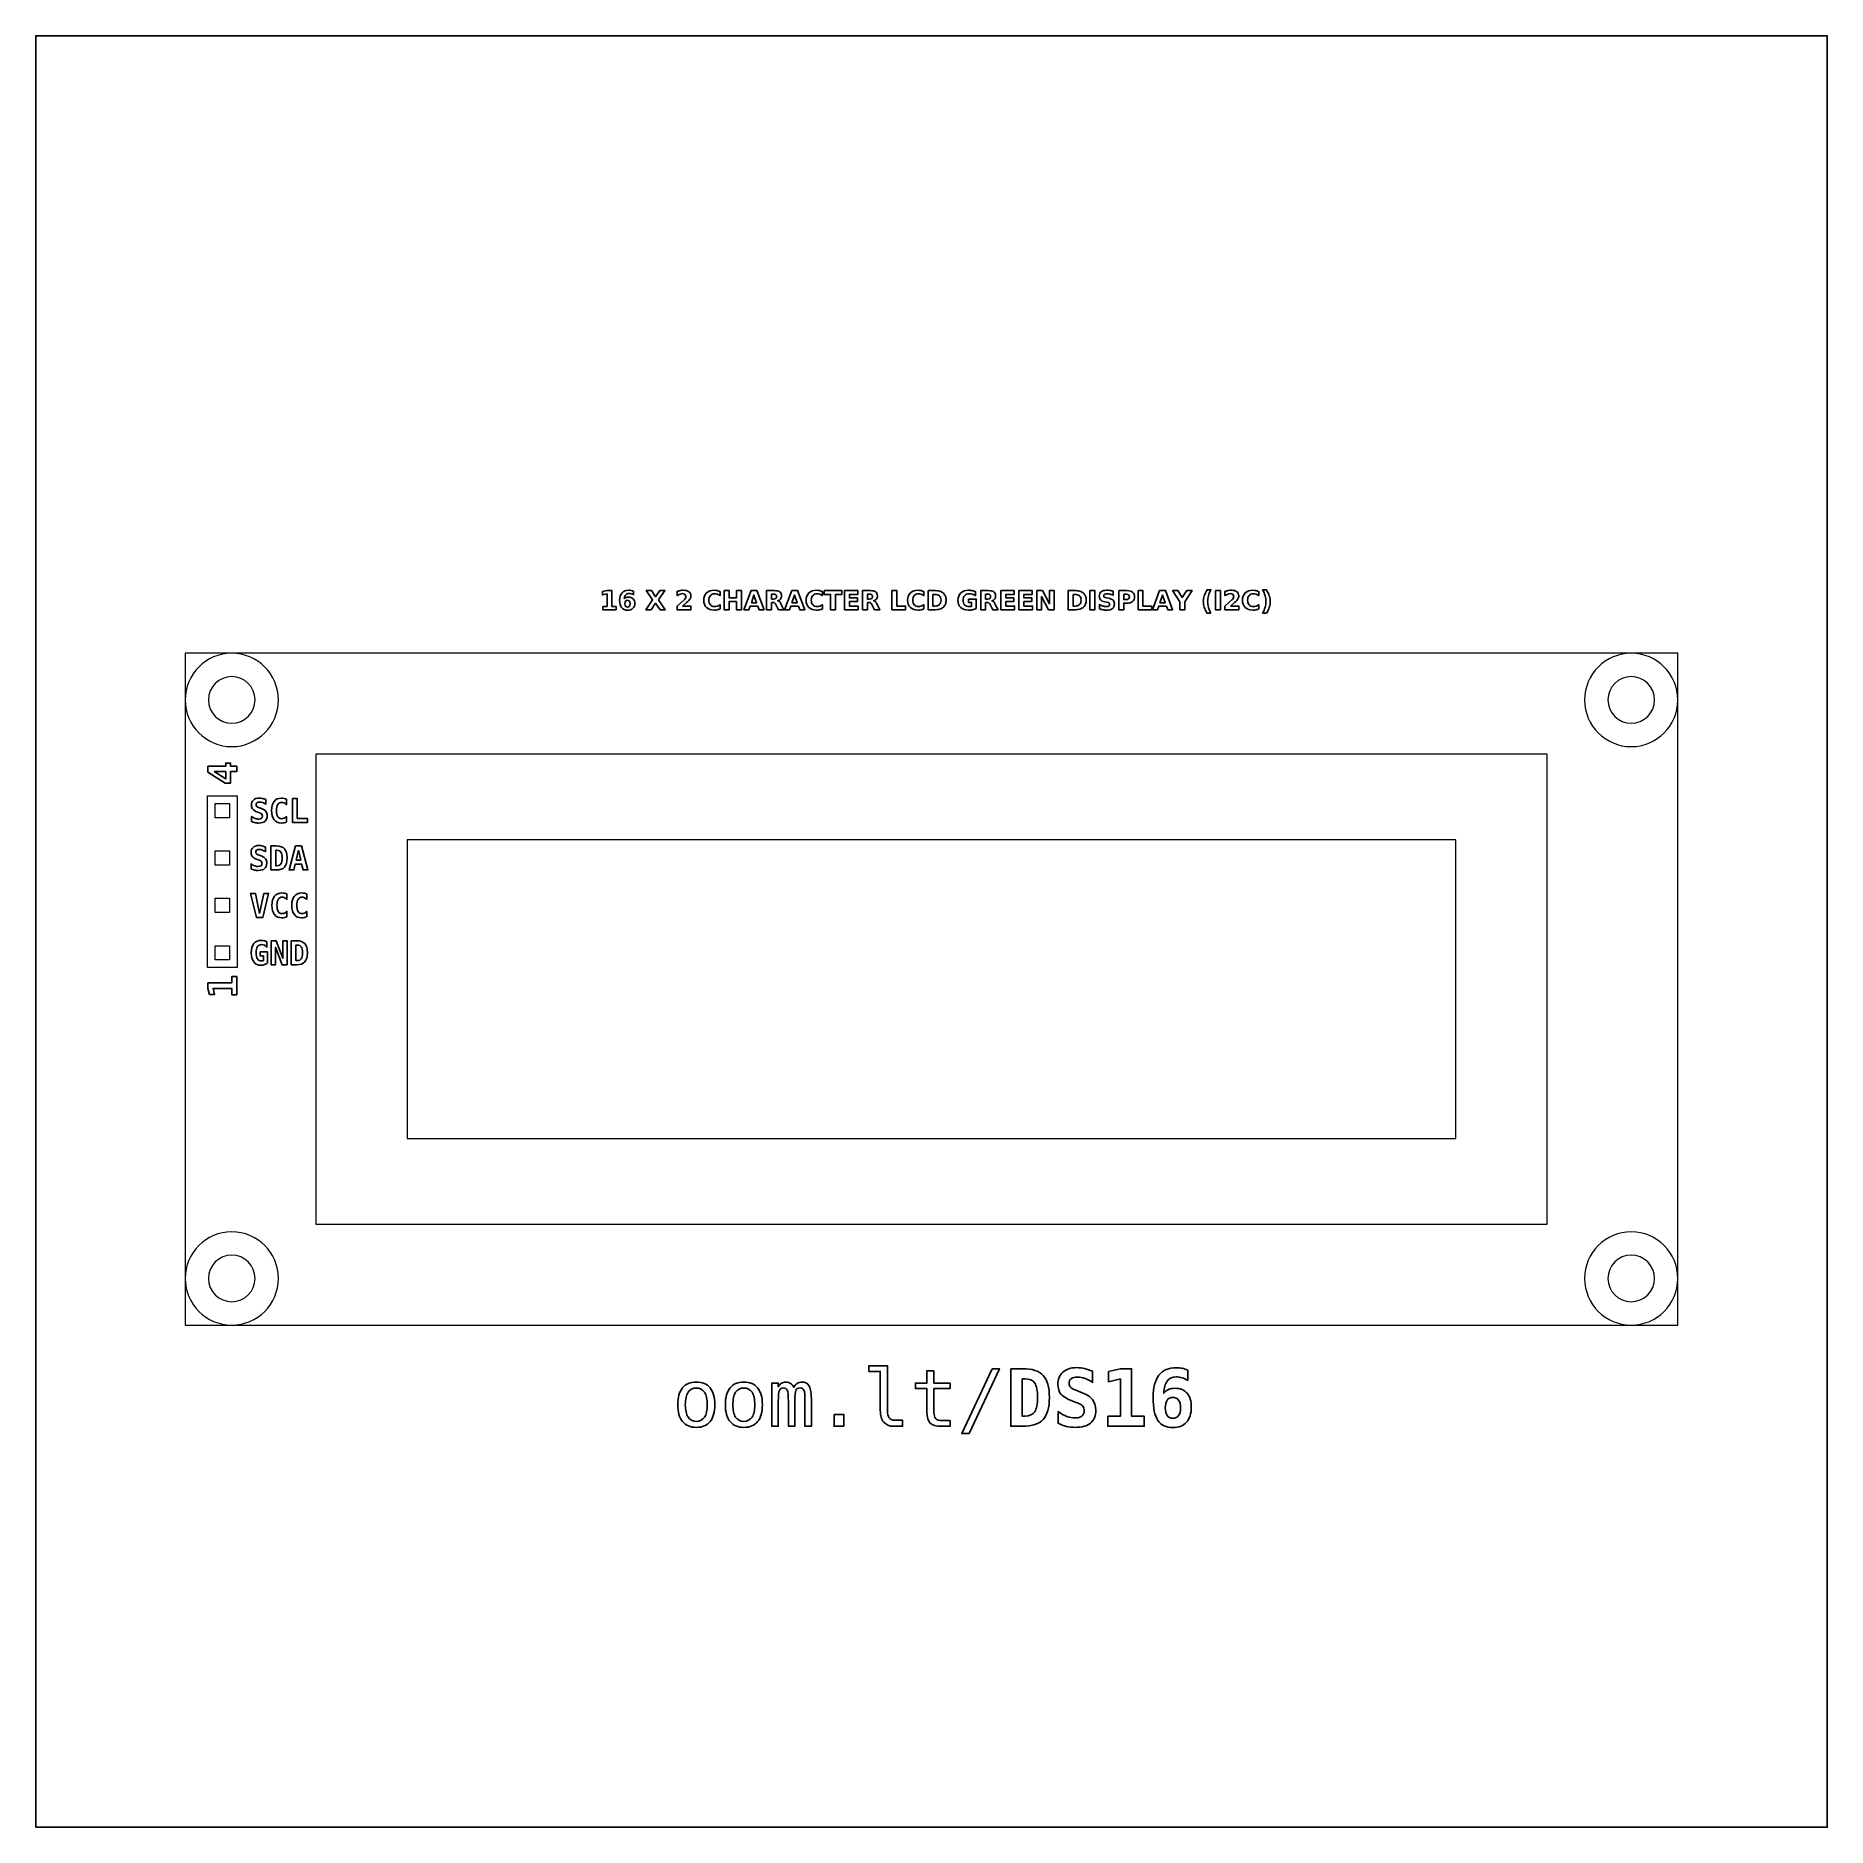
# Model space of a CAD drawing. Header units: centimetres. Extents: x -15.3 to -5.7, y -19.65 to -10.05.
import ezdxf

# ---------------------------------------------------------------- set-up
doc = ezdxf.new("R2010")
doc.units = ezdxf.units.CM
doc.header["$MEASUREMENT"] = 0
doc.layers.add('Layer 1', color=7, linetype='Continuous')

msp = doc.modelspace()

# ---------------------------------------------------------------- linework, layer by layer
at = {"layer": 'Layer 1', "color": 7}
msp.add_lwpolyline([(-15.3, -19.65), (-5.7, -19.65), (-5.7, -10.05), (-15.3, -10.05), (-15.3, -19.65)], close=True, dxfattribs=at)
at = {"layer": 'Layer 1', "color": 250}
for points, knots in [([(-12.26188, -13.1076), (-12.26188, -13.1076), (-12.23845, -13.1076), (-12.23845, -13.1076), (-12.23845, -13.1076), (-12.23845, -13.1076), (-12.23845, -13.04111), (-12.23845, -13.04111), (-12.23845, -13.04111), (-12.23845, -13.04111), (-12.26249, -13.04608), (-12.26249, -13.04608), (-12.26249, -13.04608), (-12.26249, -13.04608), (-12.26249, -13.02801), (-12.26249, -13.02801), (-12.26249, -13.02801), (-12.26249, -13.02801), (-12.23859, -13.02305), (-12.23859, -13.02305), (-12.23859, -13.02305), (-12.23859, -13.02305), (-12.21338, -13.02305), (-12.21338, -13.02305), (-12.21338, -13.02305), (-12.21338, -13.02305), (-12.21338, -13.1076), (-12.21338, -13.1076), (-12.21338, -13.1076), (-12.21338, -13.1076), (-12.18996, -13.1076), (-12.18996, -13.1076), (-12.18996, -13.1076), (-12.18996, -13.1076), (-12.18996, -13.12592), (-12.18996, -13.12592), (-12.18996, -13.12592), (-12.18996, -13.12592), (-12.26188, -13.12592), (-12.26188, -13.12592), (-12.26188, -13.12592), (-12.26188, -13.12592), (-12.26188, -13.1076), (-12.26188, -13.1076)], [0, 0, 0, 0, 0.0909091, 0.0909091, 0.0909091, 0.0909091, 0.1818182, 0.1818182, 0.1818182, 0.1818182, 0.2727273, 0.2727273, 0.2727273, 0.2727273, 0.3636364, 0.3636364, 0.3636364, 0.3636364, 0.4545455, 0.4545455, 0.4545455, 0.4545455, 0.5454545, 0.5454545, 0.5454545, 0.5454545, 0.6363636, 0.6363636, 0.6363636, 0.6363636, 0.7272727, 0.7272727, 0.7272727, 0.7272727, 0.8181818, 0.8181818, 0.8181818, 0.8181818, 0.9090909, 0.9090909, 0.9090909, 0.9090909, 1, 1, 1, 1]), ([(-12.09638, -13.02573), (-12.09638, -13.02573), (-12.09638, -13.04476), (-12.09638, -13.04476), (-12.09638, -13.04476), (-12.10075, -13.04269), (-12.10484, -13.04116), (-12.1087, -13.04017), (-12.1087, -13.04017), (-12.11256, -13.03918), (-12.11634, -13.03869), (-12.12001, -13.03869), (-12.12001, -13.03869), (-12.12792, -13.03869), (-12.13405, -13.04088), (-12.13847, -13.04528), (-12.13847, -13.04528), (-12.14287, -13.04965), (-12.14546, -13.05616), (-12.14619, -13.0648), (-12.14619, -13.0648), (-12.14316, -13.06256), (-12.13986, -13.06087), (-12.13633, -13.05974), (-12.13633, -13.05974), (-12.13281, -13.05861), (-12.12895, -13.05805), (-12.12476, -13.05805), (-12.12476, -13.05805), (-12.11425, -13.05805), (-12.10576, -13.06113), (-12.09932, -13.06729), (-12.09932, -13.06729), (-12.09285, -13.07343), (-12.08963, -13.08149), (-12.08963, -13.09147), (-12.08963, -13.09147), (-12.08963, -13.1025), (-12.09323, -13.11132), (-12.10045, -13.11797), (-12.10045, -13.11797), (-12.10764, -13.1246), (-12.11733, -13.12792), (-12.12944, -13.12792), (-12.12944, -13.12792), (-12.1428, -13.12792), (-12.15315, -13.1234), (-12.16049, -13.11437), (-12.16049, -13.11437), (-12.1678, -13.10536), (-12.17147, -13.09255), (-12.17147, -13.07597), (-12.17147, -13.07597), (-12.17147, -13.05899), (-12.16719, -13.04563), (-12.15863, -13.03592), (-12.15863, -13.03592), (-12.15005, -13.0262), (-12.13831, -13.02133), (-12.12338, -13.02133), (-12.12338, -13.02133), (-12.11865, -13.02133), (-12.11406, -13.02171), (-12.10959, -13.02244), (-12.10959, -13.02244), (-12.10515, -13.02317), (-12.10075, -13.02427), (-12.09638, -13.02573)], [0, 0, 0, 0, 0.0588235, 0.0588235, 0.0588235, 0.0588235, 0.1176471, 0.1176471, 0.1176471, 0.1176471, 0.1764706, 0.1764706, 0.1764706, 0.1764706, 0.2352941, 0.2352941, 0.2352941, 0.2352941, 0.2941176, 0.2941176, 0.2941176, 0.2941176, 0.3529412, 0.3529412, 0.3529412, 0.3529412, 0.4117647, 0.4117647, 0.4117647, 0.4117647, 0.4705882, 0.4705882, 0.4705882, 0.4705882, 0.5294118, 0.5294118, 0.5294118, 0.5294118, 0.5882353, 0.5882353, 0.5882353, 0.5882353, 0.6470588, 0.6470588, 0.6470588, 0.6470588, 0.7058824, 0.7058824, 0.7058824, 0.7058824, 0.7647059, 0.7647059, 0.7647059, 0.7647059, 0.8235294, 0.8235294, 0.8235294, 0.8235294, 0.8823529, 0.8823529, 0.8823529, 0.8823529, 0.9411765, 0.9411765, 0.9411765, 0.9411765, 1, 1, 1, 1]), ([(-11.96263, -13.07343), (-11.96263, -13.07343), (-11.92693, -13.12592), (-11.92693, -13.12592), (-11.92693, -13.12592), (-11.92693, -13.12592), (-11.95456, -13.12592), (-11.95456, -13.12592), (-11.95456, -13.12592), (-11.95456, -13.12592), (-11.9786, -13.09078), (-11.9786, -13.09078), (-11.9786, -13.09078), (-11.9786, -13.09078), (-12.00244, -13.12592), (-12.00244, -13.12592), (-12.00244, -13.12592), (-12.00244, -13.12592), (-12.03022, -13.12592), (-12.03022, -13.12592), (-12.03022, -13.12592), (-12.03022, -13.12592), (-11.99452, -13.07343), (-11.99452, -13.07343), (-11.99452, -13.07343), (-11.99452, -13.07343), (-12.02883, -13.02305), (-12.02883, -13.02305), (-12.02883, -13.02305), (-12.02883, -13.02305), (-12.00113, -13.02305), (-12.00113, -13.02305), (-12.00113, -13.02305), (-12.00113, -13.02305), (-11.9786, -13.05619), (-11.9786, -13.05619), (-11.9786, -13.05619), (-11.9786, -13.05619), (-11.95614, -13.02305), (-11.95614, -13.02305), (-11.95614, -13.02305), (-11.95614, -13.02305), (-11.92831, -13.02305), (-11.92831, -13.02305), (-11.92831, -13.02305), (-11.92831, -13.02305), (-11.96263, -13.07343), (-11.96263, -13.07343)], [0, 0, 0, 0, 0.0833333, 0.0833333, 0.0833333, 0.0833333, 0.1666667, 0.1666667, 0.1666667, 0.1666667, 0.25, 0.25, 0.25, 0.25, 0.3333333, 0.3333333, 0.3333333, 0.3333333, 0.4166667, 0.4166667, 0.4166667, 0.4166667, 0.5, 0.5, 0.5, 0.5, 0.5833333, 0.5833333, 0.5833333, 0.5833333, 0.6666667, 0.6666667, 0.6666667, 0.6666667, 0.75, 0.75, 0.75, 0.75, 0.8333333, 0.8333333, 0.8333333, 0.8333333, 0.9166667, 0.9166667, 0.9166667, 0.9166667, 1, 1, 1, 1]), ([(-11.83431, -13.10642), (-11.83431, -13.10642), (-11.78903, -13.10642), (-11.78903, -13.10642), (-11.78903, -13.10642), (-11.78903, -13.10642), (-11.78903, -13.12592), (-11.78903, -13.12592), (-11.78903, -13.12592), (-11.78903, -13.12592), (-11.8638, -13.12592), (-11.8638, -13.12592), (-11.8638, -13.12592), (-11.8638, -13.12592), (-11.8638, -13.10642), (-11.8638, -13.10642), (-11.8638, -13.10642), (-11.8638, -13.10642), (-11.82624, -13.07329), (-11.82624, -13.07329), (-11.82624, -13.07329), (-11.82288, -13.07025), (-11.82041, -13.06729), (-11.81881, -13.0644), (-11.81881, -13.0644), (-11.81719, -13.0615), (-11.81639, -13.05849), (-11.81639, -13.05536), (-11.81639, -13.05536), (-11.81639, -13.05054), (-11.81801, -13.04666), (-11.82125, -13.04372), (-11.82125, -13.04372), (-11.82448, -13.04078), (-11.82878, -13.03933), (-11.83417, -13.03933), (-11.83417, -13.03933), (-11.8383, -13.03933), (-11.84282, -13.04022), (-11.84774, -13.04198), (-11.84774, -13.04198), (-11.85265, -13.04375), (-11.85792, -13.04638), (-11.86352, -13.04986), (-11.86352, -13.04986), (-11.86352, -13.04986), (-11.86352, -13.02726), (-11.86352, -13.02726), (-11.86352, -13.02726), (-11.85754, -13.02529), (-11.85164, -13.02378), (-11.84581, -13.02275), (-11.84581, -13.02275), (-11.83997, -13.02171), (-11.83426, -13.02119), (-11.82864, -13.02119), (-11.82864, -13.02119), (-11.81634, -13.02119), (-11.80677, -13.0239), (-11.79995, -13.02933), (-11.79995, -13.02933), (-11.79313, -13.03474), (-11.78972, -13.04229), (-11.78972, -13.052), (-11.78972, -13.052), (-11.78972, -13.0576), (-11.79117, -13.06282), (-11.79407, -13.06767), (-11.79407, -13.06767), (-11.79696, -13.07251), (-11.80305, -13.079), (-11.81232, -13.08714), (-11.81232, -13.08714), (-11.81232, -13.08714), (-11.83431, -13.10642), (-11.83431, -13.10642)], [0, 0, 0, 0, 0.0526316, 0.0526316, 0.0526316, 0.0526316, 0.1052632, 0.1052632, 0.1052632, 0.1052632, 0.1578947, 0.1578947, 0.1578947, 0.1578947, 0.2105263, 0.2105263, 0.2105263, 0.2105263, 0.2631579, 0.2631579, 0.2631579, 0.2631579, 0.3157895, 0.3157895, 0.3157895, 0.3157895, 0.3684211, 0.3684211, 0.3684211, 0.3684211, 0.4210526, 0.4210526, 0.4210526, 0.4210526, 0.4736842, 0.4736842, 0.4736842, 0.4736842, 0.5263158, 0.5263158, 0.5263158, 0.5263158, 0.5789474, 0.5789474, 0.5789474, 0.5789474, 0.6315789, 0.6315789, 0.6315789, 0.6315789, 0.6842105, 0.6842105, 0.6842105, 0.6842105, 0.7368421, 0.7368421, 0.7368421, 0.7368421, 0.7894737, 0.7894737, 0.7894737, 0.7894737, 0.8421053, 0.8421053, 0.8421053, 0.8421053, 0.8947368, 0.8947368, 0.8947368, 0.8947368, 0.9473684, 0.9473684, 0.9473684, 0.9473684, 1, 1, 1, 1]), ([(-11.63311, -13.12028), (-11.63797, -13.12279), (-11.64305, -13.1247), (-11.64835, -13.12599), (-11.64835, -13.12599), (-11.65361, -13.12728), (-11.65914, -13.12792), (-11.66488, -13.12792), (-11.66488, -13.12792), (-11.682, -13.12792), (-11.69557, -13.12312), (-11.70559, -13.11355), (-11.70559, -13.11355), (-11.71561, -13.10398), (-11.72062, -13.091), (-11.72062, -13.07458), (-11.72062, -13.07458), (-11.72062, -13.05814), (-11.71561, -13.04513), (-11.70559, -13.03556), (-11.70559, -13.03556), (-11.69557, -13.02599), (-11.682, -13.02119), (-11.66488, -13.02119), (-11.66488, -13.02119), (-11.65914, -13.02119), (-11.65361, -13.02183), (-11.64835, -13.02312), (-11.64835, -13.02312), (-11.64305, -13.02441), (-11.63797, -13.02632), (-11.63311, -13.02884), (-11.63311, -13.02884), (-11.63311, -13.02884), (-11.63311, -13.05012), (-11.63311, -13.05012), (-11.63311, -13.05012), (-11.63802, -13.04676), (-11.64287, -13.04431), (-11.64764, -13.04276), (-11.64764, -13.04276), (-11.65241, -13.04118), (-11.65745, -13.04041), (-11.66274, -13.04041), (-11.66274, -13.04041), (-11.67219, -13.04041), (-11.67965, -13.04344), (-11.68506, -13.04951), (-11.68506, -13.04951), (-11.69049, -13.05558), (-11.6932, -13.06393), (-11.6932, -13.07458), (-11.6932, -13.07458), (-11.6932, -13.08521), (-11.69049, -13.09354), (-11.68506, -13.0996), (-11.68506, -13.0996), (-11.67965, -13.10567), (-11.67219, -13.1087), (-11.66274, -13.1087), (-11.66274, -13.1087), (-11.65745, -13.1087), (-11.65241, -13.10793), (-11.64764, -13.10635), (-11.64764, -13.10635), (-11.64287, -13.1048), (-11.63802, -13.10235), (-11.63311, -13.09899), (-11.63311, -13.09899), (-11.63311, -13.09899), (-11.63311, -13.12028), (-11.63311, -13.12028)], [0, 0, 0, 0, 0.0555556, 0.0555556, 0.0555556, 0.0555556, 0.1111111, 0.1111111, 0.1111111, 0.1111111, 0.1666667, 0.1666667, 0.1666667, 0.1666667, 0.2222222, 0.2222222, 0.2222222, 0.2222222, 0.2777778, 0.2777778, 0.2777778, 0.2777778, 0.3333333, 0.3333333, 0.3333333, 0.3333333, 0.3888889, 0.3888889, 0.3888889, 0.3888889, 0.4444444, 0.4444444, 0.4444444, 0.4444444, 0.5, 0.5, 0.5, 0.5, 0.5555556, 0.5555556, 0.5555556, 0.5555556, 0.6111111, 0.6111111, 0.6111111, 0.6111111, 0.6666667, 0.6666667, 0.6666667, 0.6666667, 0.7222222, 0.7222222, 0.7222222, 0.7222222, 0.7777778, 0.7777778, 0.7777778, 0.7777778, 0.8333333, 0.8333333, 0.8333333, 0.8333333, 0.8888889, 0.8888889, 0.8888889, 0.8888889, 0.9444444, 0.9444444, 0.9444444, 0.9444444, 1, 1, 1, 1]), ([(-11.61114, -13.02305), (-11.61114, -13.02305), (-11.58461, -13.02305), (-11.58461, -13.02305), (-11.58461, -13.02305), (-11.58461, -13.02305), (-11.58461, -13.06226), (-11.58461, -13.06226), (-11.58461, -13.06226), (-11.58461, -13.06226), (-11.54548, -13.06226), (-11.54548, -13.06226), (-11.54548, -13.06226), (-11.54548, -13.06226), (-11.54548, -13.02305), (-11.54548, -13.02305), (-11.54548, -13.02305), (-11.54548, -13.02305), (-11.51895, -13.02305), (-11.51895, -13.02305), (-11.51895, -13.02305), (-11.51895, -13.02305), (-11.51895, -13.12592), (-11.51895, -13.12592), (-11.51895, -13.12592), (-11.51895, -13.12592), (-11.54548, -13.12592), (-11.54548, -13.12592), (-11.54548, -13.12592), (-11.54548, -13.12592), (-11.54548, -13.08232), (-11.54548, -13.08232), (-11.54548, -13.08232), (-11.54548, -13.08232), (-11.58461, -13.08232), (-11.58461, -13.08232), (-11.58461, -13.08232), (-11.58461, -13.08232), (-11.58461, -13.12592), (-11.58461, -13.12592), (-11.58461, -13.12592), (-11.58461, -13.12592), (-11.61114, -13.12592), (-11.61114, -13.12592), (-11.61114, -13.12592), (-11.61114, -13.12592), (-11.61114, -13.02305), (-11.61114, -13.02305)], [0, 0, 0, 0, 0.0833333, 0.0833333, 0.0833333, 0.0833333, 0.1666667, 0.1666667, 0.1666667, 0.1666667, 0.25, 0.25, 0.25, 0.25, 0.3333333, 0.3333333, 0.3333333, 0.3333333, 0.4166667, 0.4166667, 0.4166667, 0.4166667, 0.5, 0.5, 0.5, 0.5, 0.5833333, 0.5833333, 0.5833333, 0.5833333, 0.6666667, 0.6666667, 0.6666667, 0.6666667, 0.75, 0.75, 0.75, 0.75, 0.8333333, 0.8333333, 0.8333333, 0.8333333, 0.9166667, 0.9166667, 0.9166667, 0.9166667, 1, 1, 1, 1]), ([(-11.43063, -13.1072), (-11.43063, -13.1072), (-11.47212, -13.1072), (-11.47212, -13.1072), (-11.47212, -13.1072), (-11.47212, -13.1072), (-11.47866, -13.12592), (-11.47866, -13.12592), (-11.47866, -13.12592), (-11.47866, -13.12592), (-11.50533, -13.12592), (-11.50533, -13.12592), (-11.50533, -13.12592), (-11.50533, -13.12592), (-11.46723, -13.02305), (-11.46723, -13.02305), (-11.46723, -13.02305), (-11.46723, -13.02305), (-11.4356, -13.02305), (-11.4356, -13.02305), (-11.4356, -13.02305), (-11.4356, -13.02305), (-11.3975, -13.12592), (-11.3975, -13.12592), (-11.3975, -13.12592), (-11.3975, -13.12592), (-11.42417, -13.12592), (-11.42417, -13.12592), (-11.42417, -13.12592), (-11.42417, -13.12592), (-11.43063, -13.1072), (-11.43063, -13.1072)], [0, 0, 0, 0, 0.125, 0.125, 0.125, 0.125, 0.25, 0.25, 0.25, 0.25, 0.375, 0.375, 0.375, 0.375, 0.5, 0.5, 0.5, 0.5, 0.625, 0.625, 0.625, 0.625, 0.75, 0.75, 0.75, 0.75, 0.875, 0.875, 0.875, 0.875, 1, 1, 1, 1]), ([(-11.46551, -13.0881), (-11.46551, -13.0881), (-11.43731, -13.0881), (-11.43731, -13.0881), (-11.43731, -13.0881), (-11.43731, -13.0881), (-11.45138, -13.04718), (-11.45138, -13.04718), (-11.45138, -13.04718), (-11.45138, -13.04718), (-11.46551, -13.0881), (-11.46551, -13.0881)], [0, 0, 0, 0, 0.3333333, 0.3333333, 0.3333333, 0.3333333, 0.6666667, 0.6666667, 0.6666667, 0.6666667, 1, 1, 1, 1]), ([(-11.3573, -13.087), (-11.3573, -13.087), (-11.3573, -13.12592), (-11.3573, -13.12592), (-11.3573, -13.12592), (-11.3573, -13.12592), (-11.38383, -13.12592), (-11.38383, -13.12592), (-11.38383, -13.12592), (-11.38383, -13.12592), (-11.38383, -13.02305), (-11.38383, -13.02305), (-11.38383, -13.02305), (-11.38383, -13.02305), (-11.34331, -13.02305), (-11.34331, -13.02305), (-11.34331, -13.02305), (-11.32976, -13.02305), (-11.31981, -13.02533), (-11.31351, -13.02987), (-11.31351, -13.02987), (-11.30719, -13.03441), (-11.30403, -13.04161), (-11.30403, -13.05144), (-11.30403, -13.05144), (-11.30403, -13.05823), (-11.30568, -13.06383), (-11.30895, -13.06818), (-11.30895, -13.06818), (-11.31224, -13.07256), (-11.3172, -13.07578), (-11.32381, -13.07783), (-11.32381, -13.07783), (-11.32019, -13.07867), (-11.31692, -13.08053), (-11.31405, -13.08345), (-11.31405, -13.08345), (-11.31118, -13.08636), (-11.30829, -13.09078), (-11.30535, -13.09671), (-11.30535, -13.09671), (-11.30535, -13.09671), (-11.29093, -13.12592), (-11.29093, -13.12592), (-11.29093, -13.12592), (-11.29093, -13.12592), (-11.3192, -13.12592), (-11.3192, -13.12592), (-11.3192, -13.12592), (-11.3192, -13.12592), (-11.33174, -13.10036), (-11.33174, -13.10036), (-11.33174, -13.10036), (-11.33425, -13.09523), (-11.33682, -13.0917), (-11.33943, -13.08982), (-11.33943, -13.08982), (-11.34202, -13.08794), (-11.34547, -13.087), (-11.3498, -13.087), (-11.3498, -13.087), (-11.3498, -13.087), (-11.3573, -13.087), (-11.3573, -13.087)], [0, 0, 0, 0, 0.0625, 0.0625, 0.0625, 0.0625, 0.125, 0.125, 0.125, 0.125, 0.1875, 0.1875, 0.1875, 0.1875, 0.25, 0.25, 0.25, 0.25, 0.3125, 0.3125, 0.3125, 0.3125, 0.375, 0.375, 0.375, 0.375, 0.4375, 0.4375, 0.4375, 0.4375, 0.5, 0.5, 0.5, 0.5, 0.5625, 0.5625, 0.5625, 0.5625, 0.625, 0.625, 0.625, 0.625, 0.6875, 0.6875, 0.6875, 0.6875, 0.75, 0.75, 0.75, 0.75, 0.8125, 0.8125, 0.8125, 0.8125, 0.875, 0.875, 0.875, 0.875, 0.9375, 0.9375, 0.9375, 0.9375, 1, 1, 1, 1]), ([(-11.34613, -13.06868), (-11.34058, -13.06868), (-11.33658, -13.06764), (-11.33418, -13.06557), (-11.33418, -13.06557), (-11.33176, -13.0635), (-11.33056, -13.06009), (-11.33056, -13.05536), (-11.33056, -13.05536), (-11.33056, -13.05068), (-11.33176, -13.04732), (-11.33418, -13.0453), (-11.33418, -13.0453), (-11.33658, -13.04328), (-11.34058, -13.04227), (-11.34613, -13.04227), (-11.34613, -13.04227), (-11.34613, -13.04227), (-11.3573, -13.04227), (-11.3573, -13.04227), (-11.3573, -13.04227), (-11.3573, -13.04227), (-11.3573, -13.06868), (-11.3573, -13.06868), (-11.3573, -13.06868), (-11.3573, -13.06868), (-11.34613, -13.06868), (-11.34613, -13.06868)], [0, 0, 0, 0, 0.1428571, 0.1428571, 0.1428571, 0.1428571, 0.2857143, 0.2857143, 0.2857143, 0.2857143, 0.4285714, 0.4285714, 0.4285714, 0.4285714, 0.5714286, 0.5714286, 0.5714286, 0.5714286, 0.7142857, 0.7142857, 0.7142857, 0.7142857, 0.8571429, 0.8571429, 0.8571429, 0.8571429, 1, 1, 1, 1]), ([(-11.21276, -13.1072), (-11.21276, -13.1072), (-11.25425, -13.1072), (-11.25425, -13.1072), (-11.25425, -13.1072), (-11.25425, -13.1072), (-11.26079, -13.12592), (-11.26079, -13.12592), (-11.26079, -13.12592), (-11.26079, -13.12592), (-11.28746, -13.12592), (-11.28746, -13.12592), (-11.28746, -13.12592), (-11.28746, -13.12592), (-11.24936, -13.02305), (-11.24936, -13.02305), (-11.24936, -13.02305), (-11.24936, -13.02305), (-11.21773, -13.02305), (-11.21773, -13.02305), (-11.21773, -13.02305), (-11.21773, -13.02305), (-11.17963, -13.12592), (-11.17963, -13.12592), (-11.17963, -13.12592), (-11.17963, -13.12592), (-11.2063, -13.12592), (-11.2063, -13.12592), (-11.2063, -13.12592), (-11.2063, -13.12592), (-11.21276, -13.1072), (-11.21276, -13.1072)], [0, 0, 0, 0, 0.125, 0.125, 0.125, 0.125, 0.25, 0.25, 0.25, 0.25, 0.375, 0.375, 0.375, 0.375, 0.5, 0.5, 0.5, 0.5, 0.625, 0.625, 0.625, 0.625, 0.75, 0.75, 0.75, 0.75, 0.875, 0.875, 0.875, 0.875, 1, 1, 1, 1]), ([(-11.24764, -13.0881), (-11.24764, -13.0881), (-11.21944, -13.0881), (-11.21944, -13.0881), (-11.21944, -13.0881), (-11.21944, -13.0881), (-11.23351, -13.04718), (-11.23351, -13.04718), (-11.23351, -13.04718), (-11.23351, -13.04718), (-11.24764, -13.0881), (-11.24764, -13.0881)], [0, 0, 0, 0, 0.3333333, 0.3333333, 0.3333333, 0.3333333, 0.6666667, 0.6666667, 0.6666667, 0.6666667, 1, 1, 1, 1]), ([(-11.08438, -13.12028), (-11.08924, -13.12279), (-11.09432, -13.1247), (-11.09962, -13.12599), (-11.09962, -13.12599), (-11.10488, -13.12728), (-11.11041, -13.12792), (-11.11615, -13.12792), (-11.11615, -13.12792), (-11.13327, -13.12792), (-11.14684, -13.12312), (-11.15686, -13.11355), (-11.15686, -13.11355), (-11.16688, -13.10398), (-11.17189, -13.091), (-11.17189, -13.07458), (-11.17189, -13.07458), (-11.17189, -13.05814), (-11.16688, -13.04513), (-11.15686, -13.03556), (-11.15686, -13.03556), (-11.14684, -13.02599), (-11.13327, -13.02119), (-11.11615, -13.02119), (-11.11615, -13.02119), (-11.11041, -13.02119), (-11.10488, -13.02183), (-11.09962, -13.02312), (-11.09962, -13.02312), (-11.09432, -13.02441), (-11.08924, -13.02632), (-11.08438, -13.02884), (-11.08438, -13.02884), (-11.08438, -13.02884), (-11.08438, -13.05012), (-11.08438, -13.05012), (-11.08438, -13.05012), (-11.08929, -13.04676), (-11.09414, -13.04431), (-11.09891, -13.04276), (-11.09891, -13.04276), (-11.10368, -13.04118), (-11.10872, -13.04041), (-11.11401, -13.04041), (-11.11401, -13.04041), (-11.12346, -13.04041), (-11.13092, -13.04344), (-11.13633, -13.04951), (-11.13633, -13.04951), (-11.14176, -13.05558), (-11.14447, -13.06393), (-11.14447, -13.07458), (-11.14447, -13.07458), (-11.14447, -13.08521), (-11.14176, -13.09354), (-11.13633, -13.0996), (-11.13633, -13.0996), (-11.13092, -13.10567), (-11.12346, -13.1087), (-11.11401, -13.1087), (-11.11401, -13.1087), (-11.10872, -13.1087), (-11.10368, -13.10793), (-11.09891, -13.10635), (-11.09891, -13.10635), (-11.09414, -13.1048), (-11.08929, -13.10235), (-11.08438, -13.09899), (-11.08438, -13.09899), (-11.08438, -13.09899), (-11.08438, -13.12028), (-11.08438, -13.12028)], [0, 0, 0, 0, 0.0555556, 0.0555556, 0.0555556, 0.0555556, 0.1111111, 0.1111111, 0.1111111, 0.1111111, 0.1666667, 0.1666667, 0.1666667, 0.1666667, 0.2222222, 0.2222222, 0.2222222, 0.2222222, 0.2777778, 0.2777778, 0.2777778, 0.2777778, 0.3333333, 0.3333333, 0.3333333, 0.3333333, 0.3888889, 0.3888889, 0.3888889, 0.3888889, 0.4444444, 0.4444444, 0.4444444, 0.4444444, 0.5, 0.5, 0.5, 0.5, 0.5555556, 0.5555556, 0.5555556, 0.5555556, 0.6111111, 0.6111111, 0.6111111, 0.6111111, 0.6666667, 0.6666667, 0.6666667, 0.6666667, 0.7222222, 0.7222222, 0.7222222, 0.7222222, 0.7777778, 0.7777778, 0.7777778, 0.7777778, 0.8333333, 0.8333333, 0.8333333, 0.8333333, 0.8888889, 0.8888889, 0.8888889, 0.8888889, 0.9444444, 0.9444444, 0.9444444, 0.9444444, 1, 1, 1, 1]), ([(-11.07469, -13.02305), (-11.07469, -13.02305), (-10.97989, -13.02305), (-10.97989, -13.02305), (-10.97989, -13.02305), (-10.97989, -13.02305), (-10.97989, -13.04311), (-10.97989, -13.04311), (-10.97989, -13.04311), (-10.97989, -13.04311), (-11.01399, -13.04311), (-11.01399, -13.04311), (-11.01399, -13.04311), (-11.01399, -13.04311), (-11.01399, -13.12592), (-11.01399, -13.12592), (-11.01399, -13.12592), (-11.01399, -13.12592), (-11.04052, -13.12592), (-11.04052, -13.12592), (-11.04052, -13.12592), (-11.04052, -13.12592), (-11.04052, -13.04311), (-11.04052, -13.04311), (-11.04052, -13.04311), (-11.04052, -13.04311), (-11.07469, -13.04311), (-11.07469, -13.04311), (-11.07469, -13.04311), (-11.07469, -13.04311), (-11.07469, -13.02305), (-11.07469, -13.02305)], [0, 0, 0, 0, 0.125, 0.125, 0.125, 0.125, 0.25, 0.25, 0.25, 0.25, 0.375, 0.375, 0.375, 0.375, 0.5, 0.5, 0.5, 0.5, 0.625, 0.625, 0.625, 0.625, 0.75, 0.75, 0.75, 0.75, 0.875, 0.875, 0.875, 0.875, 1, 1, 1, 1]), ([(-10.96615, -13.02305), (-10.96615, -13.02305), (-10.89456, -13.02305), (-10.89456, -13.02305), (-10.89456, -13.02305), (-10.89456, -13.02305), (-10.89456, -13.04311), (-10.89456, -13.04311), (-10.89456, -13.04311), (-10.89456, -13.04311), (-10.93962, -13.04311), (-10.93962, -13.04311), (-10.93962, -13.04311), (-10.93962, -13.04311), (-10.93962, -13.06226), (-10.93962, -13.06226), (-10.93962, -13.06226), (-10.93962, -13.06226), (-10.89727, -13.06226), (-10.89727, -13.06226), (-10.89727, -13.06226), (-10.89727, -13.06226), (-10.89727, -13.08232), (-10.89727, -13.08232), (-10.89727, -13.08232), (-10.89727, -13.08232), (-10.93962, -13.08232), (-10.93962, -13.08232), (-10.93962, -13.08232), (-10.93962, -13.08232), (-10.93962, -13.10586), (-10.93962, -13.10586), (-10.93962, -13.10586), (-10.93962, -13.10586), (-10.89306, -13.10586), (-10.89306, -13.10586), (-10.89306, -13.10586), (-10.89306, -13.10586), (-10.89306, -13.12592), (-10.89306, -13.12592), (-10.89306, -13.12592), (-10.89306, -13.12592), (-10.96615, -13.12592), (-10.96615, -13.12592), (-10.96615, -13.12592), (-10.96615, -13.12592), (-10.96615, -13.02305), (-10.96615, -13.02305)], [0, 0, 0, 0, 0.0833333, 0.0833333, 0.0833333, 0.0833333, 0.1666667, 0.1666667, 0.1666667, 0.1666667, 0.25, 0.25, 0.25, 0.25, 0.3333333, 0.3333333, 0.3333333, 0.3333333, 0.4166667, 0.4166667, 0.4166667, 0.4166667, 0.5, 0.5, 0.5, 0.5, 0.5833333, 0.5833333, 0.5833333, 0.5833333, 0.6666667, 0.6666667, 0.6666667, 0.6666667, 0.75, 0.75, 0.75, 0.75, 0.8333333, 0.8333333, 0.8333333, 0.8333333, 0.9166667, 0.9166667, 0.9166667, 0.9166667, 1, 1, 1, 1]), ([(-10.84322, -13.087), (-10.84322, -13.087), (-10.84322, -13.12592), (-10.84322, -13.12592), (-10.84322, -13.12592), (-10.84322, -13.12592), (-10.86975, -13.12592), (-10.86975, -13.12592), (-10.86975, -13.12592), (-10.86975, -13.12592), (-10.86975, -13.02305), (-10.86975, -13.02305), (-10.86975, -13.02305), (-10.86975, -13.02305), (-10.82923, -13.02305), (-10.82923, -13.02305), (-10.82923, -13.02305), (-10.81568, -13.02305), (-10.80573, -13.02533), (-10.79943, -13.02987), (-10.79943, -13.02987), (-10.79311, -13.03441), (-10.78995, -13.04161), (-10.78995, -13.05144), (-10.78995, -13.05144), (-10.78995, -13.05823), (-10.7916, -13.06383), (-10.79487, -13.06818), (-10.79487, -13.06818), (-10.79816, -13.07256), (-10.80312, -13.07578), (-10.80973, -13.07783), (-10.80973, -13.07783), (-10.80611, -13.07867), (-10.80284, -13.08053), (-10.79997, -13.08345), (-10.79997, -13.08345), (-10.7971, -13.08636), (-10.79421, -13.09078), (-10.79127, -13.09671), (-10.79127, -13.09671), (-10.79127, -13.09671), (-10.77685, -13.12592), (-10.77685, -13.12592), (-10.77685, -13.12592), (-10.77685, -13.12592), (-10.80512, -13.12592), (-10.80512, -13.12592), (-10.80512, -13.12592), (-10.80512, -13.12592), (-10.81766, -13.10036), (-10.81766, -13.10036), (-10.81766, -13.10036), (-10.82017, -13.09523), (-10.82274, -13.0917), (-10.82535, -13.08982), (-10.82535, -13.08982), (-10.82794, -13.08794), (-10.83139, -13.087), (-10.83572, -13.087), (-10.83572, -13.087), (-10.83572, -13.087), (-10.84322, -13.087), (-10.84322, -13.087)], [0, 0, 0, 0, 0.0625, 0.0625, 0.0625, 0.0625, 0.125, 0.125, 0.125, 0.125, 0.1875, 0.1875, 0.1875, 0.1875, 0.25, 0.25, 0.25, 0.25, 0.3125, 0.3125, 0.3125, 0.3125, 0.375, 0.375, 0.375, 0.375, 0.4375, 0.4375, 0.4375, 0.4375, 0.5, 0.5, 0.5, 0.5, 0.5625, 0.5625, 0.5625, 0.5625, 0.625, 0.625, 0.625, 0.625, 0.6875, 0.6875, 0.6875, 0.6875, 0.75, 0.75, 0.75, 0.75, 0.8125, 0.8125, 0.8125, 0.8125, 0.875, 0.875, 0.875, 0.875, 0.9375, 0.9375, 0.9375, 0.9375, 1, 1, 1, 1]), ([(-10.83205, -13.06868), (-10.8265, -13.06868), (-10.8225, -13.06764), (-10.8201, -13.06557), (-10.8201, -13.06557), (-10.81768, -13.0635), (-10.81648, -13.06009), (-10.81648, -13.05536), (-10.81648, -13.05536), (-10.81648, -13.05068), (-10.81768, -13.04732), (-10.8201, -13.0453), (-10.8201, -13.0453), (-10.8225, -13.04328), (-10.8265, -13.04227), (-10.83205, -13.04227), (-10.83205, -13.04227), (-10.83205, -13.04227), (-10.84322, -13.04227), (-10.84322, -13.04227), (-10.84322, -13.04227), (-10.84322, -13.04227), (-10.84322, -13.06868), (-10.84322, -13.06868), (-10.84322, -13.06868), (-10.84322, -13.06868), (-10.83205, -13.06868), (-10.83205, -13.06868)], [0, 0, 0, 0, 0.1428571, 0.1428571, 0.1428571, 0.1428571, 0.2857143, 0.2857143, 0.2857143, 0.2857143, 0.4285714, 0.4285714, 0.4285714, 0.4285714, 0.5714286, 0.5714286, 0.5714286, 0.5714286, 0.7142857, 0.7142857, 0.7142857, 0.7142857, 0.8571429, 0.8571429, 0.8571429, 0.8571429, 1, 1, 1, 1]), ([(-10.71197, -13.02305), (-10.71197, -13.02305), (-10.68544, -13.02305), (-10.68544, -13.02305), (-10.68544, -13.02305), (-10.68544, -13.02305), (-10.68544, -13.10586), (-10.68544, -13.10586), (-10.68544, -13.10586), (-10.68544, -13.10586), (-10.63888, -13.10586), (-10.63888, -13.10586), (-10.63888, -13.10586), (-10.63888, -13.10586), (-10.63888, -13.12592), (-10.63888, -13.12592), (-10.63888, -13.12592), (-10.63888, -13.12592), (-10.71197, -13.12592), (-10.71197, -13.12592), (-10.71197, -13.12592), (-10.71197, -13.12592), (-10.71197, -13.02305), (-10.71197, -13.02305)], [0, 0, 0, 0, 0.1666667, 0.1666667, 0.1666667, 0.1666667, 0.3333333, 0.3333333, 0.3333333, 0.3333333, 0.5, 0.5, 0.5, 0.5, 0.6666667, 0.6666667, 0.6666667, 0.6666667, 0.8333333, 0.8333333, 0.8333333, 0.8333333, 1, 1, 1, 1]), ([(-10.54048, -13.12028), (-10.54534, -13.12279), (-10.55042, -13.1247), (-10.55572, -13.12599), (-10.55572, -13.12599), (-10.56098, -13.12728), (-10.56651, -13.12792), (-10.57225, -13.12792), (-10.57225, -13.12792), (-10.58937, -13.12792), (-10.60294, -13.12312), (-10.61296, -13.11355), (-10.61296, -13.11355), (-10.62298, -13.10398), (-10.62799, -13.091), (-10.62799, -13.07458), (-10.62799, -13.07458), (-10.62799, -13.05814), (-10.62298, -13.04513), (-10.61296, -13.03556), (-10.61296, -13.03556), (-10.60294, -13.02599), (-10.58937, -13.02119), (-10.57225, -13.02119), (-10.57225, -13.02119), (-10.56651, -13.02119), (-10.56098, -13.02183), (-10.55572, -13.02312), (-10.55572, -13.02312), (-10.55042, -13.02441), (-10.54534, -13.02632), (-10.54048, -13.02884), (-10.54048, -13.02884), (-10.54048, -13.02884), (-10.54048, -13.05012), (-10.54048, -13.05012), (-10.54048, -13.05012), (-10.54539, -13.04676), (-10.55024, -13.04431), (-10.55501, -13.04276), (-10.55501, -13.04276), (-10.55978, -13.04118), (-10.56482, -13.04041), (-10.57011, -13.04041), (-10.57011, -13.04041), (-10.57956, -13.04041), (-10.58702, -13.04344), (-10.59243, -13.04951), (-10.59243, -13.04951), (-10.59786, -13.05558), (-10.60057, -13.06393), (-10.60057, -13.07458), (-10.60057, -13.07458), (-10.60057, -13.08521), (-10.59786, -13.09354), (-10.59243, -13.0996), (-10.59243, -13.0996), (-10.58702, -13.10567), (-10.57956, -13.1087), (-10.57011, -13.1087), (-10.57011, -13.1087), (-10.56482, -13.1087), (-10.55978, -13.10793), (-10.55501, -13.10635), (-10.55501, -13.10635), (-10.55024, -13.1048), (-10.54539, -13.10235), (-10.54048, -13.09899), (-10.54048, -13.09899), (-10.54048, -13.09899), (-10.54048, -13.12028), (-10.54048, -13.12028)], [0, 0, 0, 0, 0.0555556, 0.0555556, 0.0555556, 0.0555556, 0.1111111, 0.1111111, 0.1111111, 0.1111111, 0.1666667, 0.1666667, 0.1666667, 0.1666667, 0.2222222, 0.2222222, 0.2222222, 0.2222222, 0.2777778, 0.2777778, 0.2777778, 0.2777778, 0.3333333, 0.3333333, 0.3333333, 0.3333333, 0.3888889, 0.3888889, 0.3888889, 0.3888889, 0.4444444, 0.4444444, 0.4444444, 0.4444444, 0.5, 0.5, 0.5, 0.5, 0.5555556, 0.5555556, 0.5555556, 0.5555556, 0.6111111, 0.6111111, 0.6111111, 0.6111111, 0.6666667, 0.6666667, 0.6666667, 0.6666667, 0.7222222, 0.7222222, 0.7222222, 0.7222222, 0.7777778, 0.7777778, 0.7777778, 0.7777778, 0.8333333, 0.8333333, 0.8333333, 0.8333333, 0.8888889, 0.8888889, 0.8888889, 0.8888889, 0.9444444, 0.9444444, 0.9444444, 0.9444444, 1, 1, 1, 1]), ([(-10.51851, -13.02305), (-10.51851, -13.02305), (-10.49052, -13.02305), (-10.49052, -13.02305), (-10.49052, -13.02305), (-10.47491, -13.02305), (-10.46329, -13.02416), (-10.45565, -13.02639), (-10.45565, -13.02639), (-10.448, -13.02862), (-10.44144, -13.03239), (-10.43596, -13.03773), (-10.43596, -13.03773), (-10.43114, -13.04236), (-10.42757, -13.04772), (-10.42521, -13.05379), (-10.42521, -13.05379), (-10.42289, -13.05983), (-10.42171, -13.0667), (-10.42171, -13.07439), (-10.42171, -13.07439), (-10.42171, -13.08215), (-10.42289, -13.08907), (-10.42521, -13.09516), (-10.42521, -13.09516), (-10.42757, -13.10125), (-10.43114, -13.10661), (-10.43596, -13.11124), (-10.43596, -13.11124), (-10.44149, -13.11658), (-10.4481, -13.12035), (-10.45581, -13.12258), (-10.45581, -13.12258), (-10.46353, -13.12481), (-10.4751, -13.12592), (-10.49052, -13.12592), (-10.49052, -13.12592), (-10.49052, -13.12592), (-10.51851, -13.12592), (-10.51851, -13.12592), (-10.51851, -13.12592), (-10.51851, -13.12592), (-10.51851, -13.02305), (-10.51851, -13.02305)], [0, 0, 0, 0, 0.0909091, 0.0909091, 0.0909091, 0.0909091, 0.1818182, 0.1818182, 0.1818182, 0.1818182, 0.2727273, 0.2727273, 0.2727273, 0.2727273, 0.3636364, 0.3636364, 0.3636364, 0.3636364, 0.4545455, 0.4545455, 0.4545455, 0.4545455, 0.5454545, 0.5454545, 0.5454545, 0.5454545, 0.6363636, 0.6363636, 0.6363636, 0.6363636, 0.7272727, 0.7272727, 0.7272727, 0.7272727, 0.8181818, 0.8181818, 0.8181818, 0.8181818, 0.9090909, 0.9090909, 0.9090909, 0.9090909, 1, 1, 1, 1]), ([(-10.49198, -13.04311), (-10.49198, -13.04311), (-10.49198, -13.10586), (-10.49198, -13.10586), (-10.49198, -13.10586), (-10.49198, -13.10586), (-10.48248, -13.10586), (-10.48248, -13.10586), (-10.48248, -13.10586), (-10.47164, -13.10586), (-10.46336, -13.10318), (-10.45765, -13.09779), (-10.45765, -13.09779), (-10.45193, -13.09243), (-10.44906, -13.08462), (-10.44906, -13.07439), (-10.44906, -13.07439), (-10.44906, -13.06418), (-10.45191, -13.05642), (-10.4576, -13.05111), (-10.4576, -13.05111), (-10.46329, -13.04577), (-10.47159, -13.04311), (-10.48248, -13.04311), (-10.48248, -13.04311), (-10.48248, -13.04311), (-10.49198, -13.04311), (-10.49198, -13.04311)], [0, 0, 0, 0, 0.1428571, 0.1428571, 0.1428571, 0.1428571, 0.2857143, 0.2857143, 0.2857143, 0.2857143, 0.4285714, 0.4285714, 0.4285714, 0.4285714, 0.5714286, 0.5714286, 0.5714286, 0.5714286, 0.7142857, 0.7142857, 0.7142857, 0.7142857, 0.8571429, 0.8571429, 0.8571429, 0.8571429, 1, 1, 1, 1]), ([(-10.25979, -13.11828), (-10.2664, -13.1215), (-10.27326, -13.1239), (-10.28039, -13.12552), (-10.28039, -13.12552), (-10.28752, -13.12712), (-10.29485, -13.12792), (-10.30245, -13.12792), (-10.30245, -13.12792), (-10.31957, -13.12792), (-10.33314, -13.12312), (-10.34316, -13.11355), (-10.34316, -13.11355), (-10.35318, -13.10398), (-10.35819, -13.091), (-10.35819, -13.07458), (-10.35819, -13.07458), (-10.35819, -13.058), (-10.35308, -13.04497), (-10.3429, -13.03544), (-10.3429, -13.03544), (-10.33269, -13.02594), (-10.31872, -13.02119), (-10.30099, -13.02119), (-10.30099, -13.02119), (-10.29415, -13.02119), (-10.28759, -13.02183), (-10.28131, -13.02312), (-10.28131, -13.02312), (-10.27505, -13.02441), (-10.26912, -13.02632), (-10.26357, -13.02884), (-10.26357, -13.02884), (-10.26357, -13.02884), (-10.26357, -13.05012), (-10.26357, -13.05012), (-10.26357, -13.05012), (-10.26931, -13.04685), (-10.27503, -13.04443), (-10.2807, -13.04283), (-10.2807, -13.04283), (-10.28636, -13.04121), (-10.29205, -13.04041), (-10.29775, -13.04041), (-10.29775, -13.04041), (-10.30833, -13.04041), (-10.31647, -13.04337), (-10.32218, -13.04927), (-10.32218, -13.04927), (-10.3279, -13.05518), (-10.33077, -13.06362), (-10.33077, -13.07458), (-10.33077, -13.07458), (-10.33077, -13.08547), (-10.32801, -13.09389), (-10.32249, -13.09981), (-10.32249, -13.09981), (-10.31698, -13.10574), (-10.30915, -13.1087), (-10.29899, -13.1087), (-10.29899, -13.1087), (-10.29624, -13.1087), (-10.29368, -13.10854), (-10.2913, -13.10819), (-10.2913, -13.10819), (-10.28893, -13.10783), (-10.28681, -13.10729), (-10.28493, -13.10656), (-10.28493, -13.10656), (-10.28493, -13.10656), (-10.28493, -13.08657), (-10.28493, -13.08657), (-10.28493, -13.08657), (-10.28493, -13.08657), (-10.30111, -13.08657), (-10.30111, -13.08657), (-10.30111, -13.08657), (-10.30111, -13.08657), (-10.30111, -13.06879), (-10.30111, -13.06879), (-10.30111, -13.06879), (-10.30111, -13.06879), (-10.25979, -13.06879), (-10.25979, -13.06879), (-10.25979, -13.06879), (-10.25979, -13.06879), (-10.25979, -13.11828), (-10.25979, -13.11828)], [0, 0, 0, 0, 0.0454545, 0.0454545, 0.0454545, 0.0454545, 0.0909091, 0.0909091, 0.0909091, 0.0909091, 0.1363636, 0.1363636, 0.1363636, 0.1363636, 0.1818182, 0.1818182, 0.1818182, 0.1818182, 0.2272727, 0.2272727, 0.2272727, 0.2272727, 0.2727273, 0.2727273, 0.2727273, 0.2727273, 0.3181818, 0.3181818, 0.3181818, 0.3181818, 0.3636364, 0.3636364, 0.3636364, 0.3636364, 0.4090909, 0.4090909, 0.4090909, 0.4090909, 0.4545455, 0.4545455, 0.4545455, 0.4545455, 0.5, 0.5, 0.5, 0.5, 0.5454545, 0.5454545, 0.5454545, 0.5454545, 0.5909091, 0.5909091, 0.5909091, 0.5909091, 0.6363636, 0.6363636, 0.6363636, 0.6363636, 0.6818182, 0.6818182, 0.6818182, 0.6818182, 0.7272727, 0.7272727, 0.7272727, 0.7272727, 0.7727273, 0.7727273, 0.7727273, 0.7727273, 0.8181818, 0.8181818, 0.8181818, 0.8181818, 0.8636364, 0.8636364, 0.8636364, 0.8636364, 0.9090909, 0.9090909, 0.9090909, 0.9090909, 0.9545455, 0.9545455, 0.9545455, 0.9545455, 1, 1, 1, 1]), ([(-10.2099, -13.087), (-10.2099, -13.087), (-10.2099, -13.12592), (-10.2099, -13.12592), (-10.2099, -13.12592), (-10.2099, -13.12592), (-10.23643, -13.12592), (-10.23643, -13.12592), (-10.23643, -13.12592), (-10.23643, -13.12592), (-10.23643, -13.02305), (-10.23643, -13.02305), (-10.23643, -13.02305), (-10.23643, -13.02305), (-10.19591, -13.02305), (-10.19591, -13.02305), (-10.19591, -13.02305), (-10.18236, -13.02305), (-10.17241, -13.02533), (-10.16611, -13.02987), (-10.16611, -13.02987), (-10.15979, -13.03441), (-10.15663, -13.04161), (-10.15663, -13.05144), (-10.15663, -13.05144), (-10.15663, -13.05823), (-10.15828, -13.06383), (-10.16155, -13.06818), (-10.16155, -13.06818), (-10.16484, -13.07256), (-10.1698, -13.07578), (-10.17641, -13.07783), (-10.17641, -13.07783), (-10.17279, -13.07867), (-10.16952, -13.08053), (-10.16665, -13.08345), (-10.16665, -13.08345), (-10.16378, -13.08636), (-10.16089, -13.09078), (-10.15795, -13.09671), (-10.15795, -13.09671), (-10.15795, -13.09671), (-10.14353, -13.12592), (-10.14353, -13.12592), (-10.14353, -13.12592), (-10.14353, -13.12592), (-10.1718, -13.12592), (-10.1718, -13.12592), (-10.1718, -13.12592), (-10.1718, -13.12592), (-10.18434, -13.10036), (-10.18434, -13.10036), (-10.18434, -13.10036), (-10.18685, -13.09523), (-10.18942, -13.0917), (-10.19203, -13.08982), (-10.19203, -13.08982), (-10.19462, -13.08794), (-10.19807, -13.087), (-10.2024, -13.087), (-10.2024, -13.087), (-10.2024, -13.087), (-10.2099, -13.087), (-10.2099, -13.087)], [0, 0, 0, 0, 0.0625, 0.0625, 0.0625, 0.0625, 0.125, 0.125, 0.125, 0.125, 0.1875, 0.1875, 0.1875, 0.1875, 0.25, 0.25, 0.25, 0.25, 0.3125, 0.3125, 0.3125, 0.3125, 0.375, 0.375, 0.375, 0.375, 0.4375, 0.4375, 0.4375, 0.4375, 0.5, 0.5, 0.5, 0.5, 0.5625, 0.5625, 0.5625, 0.5625, 0.625, 0.625, 0.625, 0.625, 0.6875, 0.6875, 0.6875, 0.6875, 0.75, 0.75, 0.75, 0.75, 0.8125, 0.8125, 0.8125, 0.8125, 0.875, 0.875, 0.875, 0.875, 0.9375, 0.9375, 0.9375, 0.9375, 1, 1, 1, 1]), ([(-10.19873, -13.06868), (-10.19318, -13.06868), (-10.18918, -13.06764), (-10.18678, -13.06557), (-10.18678, -13.06557), (-10.18436, -13.0635), (-10.18316, -13.06009), (-10.18316, -13.05536), (-10.18316, -13.05536), (-10.18316, -13.05068), (-10.18436, -13.04732), (-10.18678, -13.0453), (-10.18678, -13.0453), (-10.18918, -13.04328), (-10.19318, -13.04227), (-10.19873, -13.04227), (-10.19873, -13.04227), (-10.19873, -13.04227), (-10.2099, -13.04227), (-10.2099, -13.04227), (-10.2099, -13.04227), (-10.2099, -13.04227), (-10.2099, -13.06868), (-10.2099, -13.06868), (-10.2099, -13.06868), (-10.2099, -13.06868), (-10.19873, -13.06868), (-10.19873, -13.06868)], [0, 0, 0, 0, 0.1428571, 0.1428571, 0.1428571, 0.1428571, 0.2857143, 0.2857143, 0.2857143, 0.2857143, 0.4285714, 0.4285714, 0.4285714, 0.4285714, 0.5714286, 0.5714286, 0.5714286, 0.5714286, 0.7142857, 0.7142857, 0.7142857, 0.7142857, 0.8571429, 0.8571429, 0.8571429, 0.8571429, 1, 1, 1, 1]), ([(-10.12778, -13.02305), (-10.12778, -13.02305), (-10.05619, -13.02305), (-10.05619, -13.02305), (-10.05619, -13.02305), (-10.05619, -13.02305), (-10.05619, -13.04311), (-10.05619, -13.04311), (-10.05619, -13.04311), (-10.05619, -13.04311), (-10.10125, -13.04311), (-10.10125, -13.04311), (-10.10125, -13.04311), (-10.10125, -13.04311), (-10.10125, -13.06226), (-10.10125, -13.06226), (-10.10125, -13.06226), (-10.10125, -13.06226), (-10.0589, -13.06226), (-10.0589, -13.06226), (-10.0589, -13.06226), (-10.0589, -13.06226), (-10.0589, -13.08232), (-10.0589, -13.08232), (-10.0589, -13.08232), (-10.0589, -13.08232), (-10.10125, -13.08232), (-10.10125, -13.08232), (-10.10125, -13.08232), (-10.10125, -13.08232), (-10.10125, -13.10586), (-10.10125, -13.10586), (-10.10125, -13.10586), (-10.10125, -13.10586), (-10.05469, -13.10586), (-10.05469, -13.10586), (-10.05469, -13.10586), (-10.05469, -13.10586), (-10.05469, -13.12592), (-10.05469, -13.12592), (-10.05469, -13.12592), (-10.05469, -13.12592), (-10.12778, -13.12592), (-10.12778, -13.12592), (-10.12778, -13.12592), (-10.12778, -13.12592), (-10.12778, -13.02305), (-10.12778, -13.02305)], [0, 0, 0, 0, 0.0833333, 0.0833333, 0.0833333, 0.0833333, 0.1666667, 0.1666667, 0.1666667, 0.1666667, 0.25, 0.25, 0.25, 0.25, 0.3333333, 0.3333333, 0.3333333, 0.3333333, 0.4166667, 0.4166667, 0.4166667, 0.4166667, 0.5, 0.5, 0.5, 0.5, 0.5833333, 0.5833333, 0.5833333, 0.5833333, 0.6666667, 0.6666667, 0.6666667, 0.6666667, 0.75, 0.75, 0.75, 0.75, 0.8333333, 0.8333333, 0.8333333, 0.8333333, 0.9166667, 0.9166667, 0.9166667, 0.9166667, 1, 1, 1, 1]), ([(-10.03138, -13.02305), (-10.03138, -13.02305), (-9.95979, -13.02305), (-9.95979, -13.02305), (-9.95979, -13.02305), (-9.95979, -13.02305), (-9.95979, -13.04311), (-9.95979, -13.04311), (-9.95979, -13.04311), (-9.95979, -13.04311), (-10.00485, -13.04311), (-10.00485, -13.04311), (-10.00485, -13.04311), (-10.00485, -13.04311), (-10.00485, -13.06226), (-10.00485, -13.06226), (-10.00485, -13.06226), (-10.00485, -13.06226), (-9.9625, -13.06226), (-9.9625, -13.06226), (-9.9625, -13.06226), (-9.9625, -13.06226), (-9.9625, -13.08232), (-9.9625, -13.08232), (-9.9625, -13.08232), (-9.9625, -13.08232), (-10.00485, -13.08232), (-10.00485, -13.08232), (-10.00485, -13.08232), (-10.00485, -13.08232), (-10.00485, -13.10586), (-10.00485, -13.10586), (-10.00485, -13.10586), (-10.00485, -13.10586), (-9.95829, -13.10586), (-9.95829, -13.10586), (-9.95829, -13.10586), (-9.95829, -13.10586), (-9.95829, -13.12592), (-9.95829, -13.12592), (-9.95829, -13.12592), (-9.95829, -13.12592), (-10.03138, -13.12592), (-10.03138, -13.12592), (-10.03138, -13.12592), (-10.03138, -13.12592), (-10.03138, -13.02305), (-10.03138, -13.02305)], [0, 0, 0, 0, 0.0833333, 0.0833333, 0.0833333, 0.0833333, 0.1666667, 0.1666667, 0.1666667, 0.1666667, 0.25, 0.25, 0.25, 0.25, 0.3333333, 0.3333333, 0.3333333, 0.3333333, 0.4166667, 0.4166667, 0.4166667, 0.4166667, 0.5, 0.5, 0.5, 0.5, 0.5833333, 0.5833333, 0.5833333, 0.5833333, 0.6666667, 0.6666667, 0.6666667, 0.6666667, 0.75, 0.75, 0.75, 0.75, 0.8333333, 0.8333333, 0.8333333, 0.8333333, 0.9166667, 0.9166667, 0.9166667, 0.9166667, 1, 1, 1, 1]), ([(-9.93498, -13.02305), (-9.93498, -13.02305), (-9.90535, -13.02305), (-9.90535, -13.02305), (-9.90535, -13.02305), (-9.90535, -13.02305), (-9.86793, -13.09361), (-9.86793, -13.09361), (-9.86793, -13.09361), (-9.86793, -13.09361), (-9.86793, -13.02305), (-9.86793, -13.02305), (-9.86793, -13.02305), (-9.86793, -13.02305), (-9.84279, -13.02305), (-9.84279, -13.02305), (-9.84279, -13.02305), (-9.84279, -13.02305), (-9.84279, -13.12592), (-9.84279, -13.12592), (-9.84279, -13.12592), (-9.84279, -13.12592), (-9.87242, -13.12592), (-9.87242, -13.12592), (-9.87242, -13.12592), (-9.87242, -13.12592), (-9.90984, -13.05536), (-9.90984, -13.05536), (-9.90984, -13.05536), (-9.90984, -13.05536), (-9.90984, -13.12592), (-9.90984, -13.12592), (-9.90984, -13.12592), (-9.90984, -13.12592), (-9.93498, -13.12592), (-9.93498, -13.12592), (-9.93498, -13.12592), (-9.93498, -13.12592), (-9.93498, -13.02305), (-9.93498, -13.02305)], [0, 0, 0, 0, 0.1, 0.1, 0.1, 0.1, 0.2, 0.2, 0.2, 0.2, 0.3, 0.3, 0.3, 0.3, 0.4, 0.4, 0.4, 0.4, 0.5, 0.5, 0.5, 0.5, 0.6, 0.6, 0.6, 0.6, 0.7, 0.7, 0.7, 0.7, 0.8, 0.8, 0.8, 0.8, 0.9, 0.9, 0.9, 0.9, 1, 1, 1, 1]), ([(-9.76776, -13.02305), (-9.76776, -13.02305), (-9.73977, -13.02305), (-9.73977, -13.02305), (-9.73977, -13.02305), (-9.72416, -13.02305), (-9.71254, -13.02416), (-9.7049, -13.02639), (-9.7049, -13.02639), (-9.69725, -13.02862), (-9.69069, -13.03239), (-9.68521, -13.03773), (-9.68521, -13.03773), (-9.68039, -13.04236), (-9.67682, -13.04772), (-9.67446, -13.05379), (-9.67446, -13.05379), (-9.67214, -13.05983), (-9.67096, -13.0667), (-9.67096, -13.07439), (-9.67096, -13.07439), (-9.67096, -13.08215), (-9.67214, -13.08907), (-9.67446, -13.09516), (-9.67446, -13.09516), (-9.67682, -13.10125), (-9.68039, -13.10661), (-9.68521, -13.11124), (-9.68521, -13.11124), (-9.69074, -13.11658), (-9.69735, -13.12035), (-9.70506, -13.12258), (-9.70506, -13.12258), (-9.71278, -13.12481), (-9.72435, -13.12592), (-9.73977, -13.12592), (-9.73977, -13.12592), (-9.73977, -13.12592), (-9.76776, -13.12592), (-9.76776, -13.12592), (-9.76776, -13.12592), (-9.76776, -13.12592), (-9.76776, -13.02305), (-9.76776, -13.02305)], [0, 0, 0, 0, 0.0909091, 0.0909091, 0.0909091, 0.0909091, 0.1818182, 0.1818182, 0.1818182, 0.1818182, 0.2727273, 0.2727273, 0.2727273, 0.2727273, 0.3636364, 0.3636364, 0.3636364, 0.3636364, 0.4545455, 0.4545455, 0.4545455, 0.4545455, 0.5454545, 0.5454545, 0.5454545, 0.5454545, 0.6363636, 0.6363636, 0.6363636, 0.6363636, 0.7272727, 0.7272727, 0.7272727, 0.7272727, 0.8181818, 0.8181818, 0.8181818, 0.8181818, 0.9090909, 0.9090909, 0.9090909, 0.9090909, 1, 1, 1, 1]), ([(-9.74123, -13.04311), (-9.74123, -13.04311), (-9.74123, -13.10586), (-9.74123, -13.10586), (-9.74123, -13.10586), (-9.74123, -13.10586), (-9.73173, -13.10586), (-9.73173, -13.10586), (-9.73173, -13.10586), (-9.72089, -13.10586), (-9.71261, -13.10318), (-9.7069, -13.09779), (-9.7069, -13.09779), (-9.70118, -13.09243), (-9.69831, -13.08462), (-9.69831, -13.07439), (-9.69831, -13.07439), (-9.69831, -13.06418), (-9.70116, -13.05642), (-9.70685, -13.05111), (-9.70685, -13.05111), (-9.71254, -13.04577), (-9.72084, -13.04311), (-9.73173, -13.04311), (-9.73173, -13.04311), (-9.73173, -13.04311), (-9.74123, -13.04311), (-9.74123, -13.04311)], [0, 0, 0, 0, 0.1428571, 0.1428571, 0.1428571, 0.1428571, 0.2857143, 0.2857143, 0.2857143, 0.2857143, 0.4285714, 0.4285714, 0.4285714, 0.4285714, 0.5714286, 0.5714286, 0.5714286, 0.5714286, 0.7142857, 0.7142857, 0.7142857, 0.7142857, 0.8571429, 0.8571429, 0.8571429, 0.8571429, 1, 1, 1, 1]), ([(-9.65064, -13.02305), (-9.65064, -13.02305), (-9.62411, -13.02305), (-9.62411, -13.02305), (-9.62411, -13.02305), (-9.62411, -13.02305), (-9.62411, -13.12592), (-9.62411, -13.12592), (-9.62411, -13.12592), (-9.62411, -13.12592), (-9.65064, -13.12592), (-9.65064, -13.12592), (-9.65064, -13.12592), (-9.65064, -13.12592), (-9.65064, -13.02305), (-9.65064, -13.02305)], [0, 0, 0, 0, 0.25, 0.25, 0.25, 0.25, 0.5, 0.5, 0.5, 0.5, 0.75, 0.75, 0.75, 0.75, 1, 1, 1, 1]), ([(-9.52656, -13.0263), (-9.52656, -13.0263), (-9.52656, -13.04805), (-9.52656, -13.04805), (-9.52656, -13.04805), (-9.53221, -13.04553), (-9.53773, -13.04363), (-9.54309, -13.04234), (-9.54309, -13.04234), (-9.54848, -13.04104), (-9.55356, -13.04041), (-9.55833, -13.04041), (-9.55833, -13.04041), (-9.56466, -13.04041), (-9.56936, -13.04128), (-9.5724, -13.04302), (-9.5724, -13.04302), (-9.57543, -13.04478), (-9.57694, -13.04749), (-9.57694, -13.05116), (-9.57694, -13.05116), (-9.57694, -13.05391), (-9.57593, -13.05607), (-9.57388, -13.0576), (-9.57388, -13.0576), (-9.57183, -13.05913), (-9.56812, -13.06047), (-9.56273, -13.06157), (-9.56273, -13.06157), (-9.56273, -13.06157), (-9.55144, -13.06383), (-9.55144, -13.06383), (-9.55144, -13.06383), (-9.53999, -13.06614), (-9.53188, -13.06962), (-9.52706, -13.07432), (-9.52706, -13.07432), (-9.52223, -13.079), (-9.51981, -13.08566), (-9.51981, -13.09429), (-9.51981, -13.09429), (-9.51981, -13.10565), (-9.52317, -13.11409), (-9.5299, -13.11962), (-9.5299, -13.11962), (-9.53663, -13.12514), (-9.5469, -13.12792), (-9.56073, -13.12792), (-9.56073, -13.12792), (-9.56727, -13.12792), (-9.57381, -13.12731), (-9.58037, -13.12606), (-9.58037, -13.12606), (-9.58693, -13.12481), (-9.59352, -13.12298), (-9.60008, -13.12056), (-9.60008, -13.12056), (-9.60008, -13.12056), (-9.60008, -13.09817), (-9.60008, -13.09817), (-9.60008, -13.09817), (-9.59352, -13.10165), (-9.58717, -13.10428), (-9.58103, -13.10605), (-9.58103, -13.10605), (-9.57489, -13.10781), (-9.56899, -13.1087), (-9.5633, -13.1087), (-9.5633, -13.1087), (-9.55751, -13.1087), (-9.55307, -13.10774), (-9.54999, -13.10581), (-9.54999, -13.10581), (-9.5469, -13.10388), (-9.54538, -13.10113), (-9.54538, -13.09753), (-9.54538, -13.09753), (-9.54538, -13.09433), (-9.54641, -13.09184), (-9.5485, -13.0901), (-9.5485, -13.0901), (-9.5506, -13.08836), (-9.55476, -13.08679), (-9.56102, -13.08542), (-9.56102, -13.08542), (-9.56102, -13.08542), (-9.57129, -13.08314), (-9.57129, -13.08314), (-9.57129, -13.08314), (-9.58157, -13.08093), (-9.5891, -13.07743), (-9.59385, -13.0726), (-9.59385, -13.0726), (-9.5986, -13.06778), (-9.60097, -13.06127), (-9.60097, -13.05311), (-9.60097, -13.05311), (-9.60097, -13.04285), (-9.59766, -13.03497), (-9.59105, -13.02947), (-9.59105, -13.02947), (-9.58444, -13.02394), (-9.57494, -13.02119), (-9.56252, -13.02119), (-9.56252, -13.02119), (-9.55688, -13.02119), (-9.55107, -13.02162), (-9.54509, -13.02246), (-9.54509, -13.02246), (-9.53912, -13.02331), (-9.53294, -13.02458), (-9.52656, -13.0263)], [0, 0, 0, 0, 0.0357143, 0.0357143, 0.0357143, 0.0357143, 0.0714286, 0.0714286, 0.0714286, 0.0714286, 0.1071429, 0.1071429, 0.1071429, 0.1071429, 0.1428571, 0.1428571, 0.1428571, 0.1428571, 0.1785714, 0.1785714, 0.1785714, 0.1785714, 0.2142857, 0.2142857, 0.2142857, 0.2142857, 0.25, 0.25, 0.25, 0.25, 0.2857143, 0.2857143, 0.2857143, 0.2857143, 0.3214286, 0.3214286, 0.3214286, 0.3214286, 0.3571429, 0.3571429, 0.3571429, 0.3571429, 0.3928571, 0.3928571, 0.3928571, 0.3928571, 0.4285714, 0.4285714, 0.4285714, 0.4285714, 0.4642857, 0.4642857, 0.4642857, 0.4642857, 0.5, 0.5, 0.5, 0.5, 0.5357143, 0.5357143, 0.5357143, 0.5357143, 0.5714286, 0.5714286, 0.5714286, 0.5714286, 0.6071429, 0.6071429, 0.6071429, 0.6071429, 0.6428571, 0.6428571, 0.6428571, 0.6428571, 0.6785714, 0.6785714, 0.6785714, 0.6785714, 0.7142857, 0.7142857, 0.7142857, 0.7142857, 0.75, 0.75, 0.75, 0.75, 0.7857143, 0.7857143, 0.7857143, 0.7857143, 0.8214286, 0.8214286, 0.8214286, 0.8214286, 0.8571429, 0.8571429, 0.8571429, 0.8571429, 0.8928571, 0.8928571, 0.8928571, 0.8928571, 0.9285714, 0.9285714, 0.9285714, 0.9285714, 0.9642857, 0.9642857, 0.9642857, 0.9642857, 1, 1, 1, 1]), ([(-9.49653, -13.02305), (-9.49653, -13.02305), (-9.45251, -13.02305), (-9.45251, -13.02305), (-9.45251, -13.02305), (-9.43941, -13.02305), (-9.42936, -13.02597), (-9.42235, -13.03178), (-9.42235, -13.03178), (-9.41535, -13.03759), (-9.41184, -13.04586), (-9.41184, -13.05661), (-9.41184, -13.05661), (-9.41184, -13.06738), (-9.41535, -13.07568), (-9.42235, -13.08149), (-9.42235, -13.08149), (-9.42936, -13.0873), (-9.43941, -13.09022), (-9.45251, -13.09022), (-9.45251, -13.09022), (-9.45251, -13.09022), (-9.47, -13.09022), (-9.47, -13.09022), (-9.47, -13.09022), (-9.47, -13.09022), (-9.47, -13.12592), (-9.47, -13.12592), (-9.47, -13.12592), (-9.47, -13.12592), (-9.49653, -13.12592), (-9.49653, -13.12592), (-9.49653, -13.12592), (-9.49653, -13.12592), (-9.49653, -13.02305), (-9.49653, -13.02305)], [0, 0, 0, 0, 0.1111111, 0.1111111, 0.1111111, 0.1111111, 0.2222222, 0.2222222, 0.2222222, 0.2222222, 0.3333333, 0.3333333, 0.3333333, 0.3333333, 0.4444444, 0.4444444, 0.4444444, 0.4444444, 0.5555556, 0.5555556, 0.5555556, 0.5555556, 0.6666667, 0.6666667, 0.6666667, 0.6666667, 0.7777778, 0.7777778, 0.7777778, 0.7777778, 0.8888889, 0.8888889, 0.8888889, 0.8888889, 1, 1, 1, 1]), ([(-9.47, -13.04227), (-9.47, -13.04227), (-9.47, -13.071), (-9.47, -13.071), (-9.47, -13.071), (-9.47, -13.071), (-9.45533, -13.071), (-9.45533, -13.071), (-9.45533, -13.071), (-9.45018, -13.071), (-9.4462, -13.06976), (-9.4434, -13.06724), (-9.4434, -13.06724), (-9.4406, -13.06475), (-9.43919, -13.0612), (-9.43919, -13.05661), (-9.43919, -13.05661), (-9.43919, -13.052), (-9.4406, -13.04847), (-9.4434, -13.04598), (-9.4434, -13.04598), (-9.4462, -13.04351), (-9.45018, -13.04227), (-9.45533, -13.04227), (-9.45533, -13.04227), (-9.45533, -13.04227), (-9.47, -13.04227), (-9.47, -13.04227)], [0, 0, 0, 0, 0.1428571, 0.1428571, 0.1428571, 0.1428571, 0.2857143, 0.2857143, 0.2857143, 0.2857143, 0.4285714, 0.4285714, 0.4285714, 0.4285714, 0.5714286, 0.5714286, 0.5714286, 0.5714286, 0.7142857, 0.7142857, 0.7142857, 0.7142857, 0.8571429, 0.8571429, 0.8571429, 0.8571429, 1, 1, 1, 1]), ([(-9.39312, -13.02305), (-9.39312, -13.02305), (-9.36659, -13.02305), (-9.36659, -13.02305), (-9.36659, -13.02305), (-9.36659, -13.02305), (-9.36659, -13.10586), (-9.36659, -13.10586), (-9.36659, -13.10586), (-9.36659, -13.10586), (-9.32003, -13.10586), (-9.32003, -13.10586), (-9.32003, -13.10586), (-9.32003, -13.10586), (-9.32003, -13.12592), (-9.32003, -13.12592), (-9.32003, -13.12592), (-9.32003, -13.12592), (-9.39312, -13.12592), (-9.39312, -13.12592), (-9.39312, -13.12592), (-9.39312, -13.12592), (-9.39312, -13.02305), (-9.39312, -13.02305)], [0, 0, 0, 0, 0.1666667, 0.1666667, 0.1666667, 0.1666667, 0.3333333, 0.3333333, 0.3333333, 0.3333333, 0.5, 0.5, 0.5, 0.5, 0.6666667, 0.6666667, 0.6666667, 0.6666667, 0.8333333, 0.8333333, 0.8333333, 0.8333333, 1, 1, 1, 1]), ([(-9.24079, -13.1072), (-9.24079, -13.1072), (-9.28228, -13.1072), (-9.28228, -13.1072), (-9.28228, -13.1072), (-9.28228, -13.1072), (-9.28882, -13.12592), (-9.28882, -13.12592), (-9.28882, -13.12592), (-9.28882, -13.12592), (-9.31549, -13.12592), (-9.31549, -13.12592), (-9.31549, -13.12592), (-9.31549, -13.12592), (-9.27739, -13.02305), (-9.27739, -13.02305), (-9.27739, -13.02305), (-9.27739, -13.02305), (-9.24576, -13.02305), (-9.24576, -13.02305), (-9.24576, -13.02305), (-9.24576, -13.02305), (-9.20766, -13.12592), (-9.20766, -13.12592), (-9.20766, -13.12592), (-9.20766, -13.12592), (-9.23433, -13.12592), (-9.23433, -13.12592), (-9.23433, -13.12592), (-9.23433, -13.12592), (-9.24079, -13.1072), (-9.24079, -13.1072)], [0, 0, 0, 0, 0.125, 0.125, 0.125, 0.125, 0.25, 0.25, 0.25, 0.25, 0.375, 0.375, 0.375, 0.375, 0.5, 0.5, 0.5, 0.5, 0.625, 0.625, 0.625, 0.625, 0.75, 0.75, 0.75, 0.75, 0.875, 0.875, 0.875, 0.875, 1, 1, 1, 1]), ([(-9.27567, -13.0881), (-9.27567, -13.0881), (-9.24747, -13.0881), (-9.24747, -13.0881), (-9.24747, -13.0881), (-9.24747, -13.0881), (-9.26154, -13.04718), (-9.26154, -13.04718), (-9.26154, -13.04718), (-9.26154, -13.04718), (-9.27567, -13.0881), (-9.27567, -13.0881)], [0, 0, 0, 0, 0.3333333, 0.3333333, 0.3333333, 0.3333333, 0.6666667, 0.6666667, 0.6666667, 0.6666667, 1, 1, 1, 1]), ([(-9.20834, -13.02305), (-9.20834, -13.02305), (-9.17934, -13.02305), (-9.17934, -13.02305), (-9.17934, -13.02305), (-9.17934, -13.02305), (-9.15589, -13.05972), (-9.15589, -13.05972), (-9.15589, -13.05972), (-9.15589, -13.05972), (-9.13247, -13.02305), (-9.13247, -13.02305), (-9.13247, -13.02305), (-9.13247, -13.02305), (-9.1034, -13.02305), (-9.1034, -13.02305), (-9.1034, -13.02305), (-9.1034, -13.02305), (-9.1426, -13.08258), (-9.1426, -13.08258), (-9.1426, -13.08258), (-9.1426, -13.08258), (-9.1426, -13.12592), (-9.1426, -13.12592), (-9.1426, -13.12592), (-9.1426, -13.12592), (-9.16913, -13.12592), (-9.16913, -13.12592), (-9.16913, -13.12592), (-9.16913, -13.12592), (-9.16913, -13.08258), (-9.16913, -13.08258), (-9.16913, -13.08258), (-9.16913, -13.08258), (-9.20834, -13.02305), (-9.20834, -13.02305)], [0, 0, 0, 0, 0.1111111, 0.1111111, 0.1111111, 0.1111111, 0.2222222, 0.2222222, 0.2222222, 0.2222222, 0.3333333, 0.3333333, 0.3333333, 0.3333333, 0.4444444, 0.4444444, 0.4444444, 0.4444444, 0.5555556, 0.5555556, 0.5555556, 0.5555556, 0.6666667, 0.6666667, 0.6666667, 0.6666667, 0.7777778, 0.7777778, 0.7777778, 0.7777778, 0.8888889, 0.8888889, 0.8888889, 0.8888889, 1, 1, 1, 1]), ([(-9.00243, -13.14452), (-9.00243, -13.14452), (-9.02289, -13.14452), (-9.02289, -13.14452), (-9.02289, -13.14452), (-9.02992, -13.13319), (-9.03512, -13.12239), (-9.03846, -13.11216), (-9.03846, -13.11216), (-9.04182, -13.10195), (-9.04349, -13.09182), (-9.04349, -13.08175), (-9.04349, -13.08175), (-9.04349, -13.07169), (-9.0418, -13.0615), (-9.03844, -13.0512), (-9.03844, -13.0512), (-9.03505, -13.04088), (-9.02988, -13.03011), (-9.02289, -13.01884), (-9.02289, -13.01884), (-9.02289, -13.01884), (-9.00243, -13.01884), (-9.00243, -13.01884), (-9.00243, -13.01884), (-9.00831, -13.02973), (-9.01271, -13.04038), (-9.01565, -13.05078), (-9.01565, -13.05078), (-9.01859, -13.06117), (-9.02007, -13.07145), (-9.02007, -13.08161), (-9.02007, -13.08161), (-9.02007, -13.09177), (-9.01861, -13.10205), (-9.0157, -13.11249), (-9.0157, -13.11249), (-9.01278, -13.12291), (-9.00836, -13.13359), (-9.00243, -13.14452)], [0, 0, 0, 0, 0.1, 0.1, 0.1, 0.1, 0.2, 0.2, 0.2, 0.2, 0.3, 0.3, 0.3, 0.3, 0.4, 0.4, 0.4, 0.4, 0.5, 0.5, 0.5, 0.5, 0.6, 0.6, 0.6, 0.6, 0.7, 0.7, 0.7, 0.7, 0.8, 0.8, 0.8, 0.8, 0.9, 0.9, 0.9, 0.9, 1, 1, 1, 1]), ([(-8.97818, -13.02305), (-8.97818, -13.02305), (-8.95165, -13.02305), (-8.95165, -13.02305), (-8.95165, -13.02305), (-8.95165, -13.02305), (-8.95165, -13.12592), (-8.95165, -13.12592), (-8.95165, -13.12592), (-8.95165, -13.12592), (-8.97818, -13.12592), (-8.97818, -13.12592), (-8.97818, -13.12592), (-8.97818, -13.12592), (-8.97818, -13.02305), (-8.97818, -13.02305)], [0, 0, 0, 0, 0.25, 0.25, 0.25, 0.25, 0.5, 0.5, 0.5, 0.5, 0.75, 0.75, 0.75, 0.75, 1, 1, 1, 1]), ([(-8.89799, -13.10642), (-8.89799, -13.10642), (-8.85271, -13.10642), (-8.85271, -13.10642), (-8.85271, -13.10642), (-8.85271, -13.10642), (-8.85271, -13.12592), (-8.85271, -13.12592), (-8.85271, -13.12592), (-8.85271, -13.12592), (-8.92748, -13.12592), (-8.92748, -13.12592), (-8.92748, -13.12592), (-8.92748, -13.12592), (-8.92748, -13.10642), (-8.92748, -13.10642), (-8.92748, -13.10642), (-8.92748, -13.10642), (-8.88992, -13.07329), (-8.88992, -13.07329), (-8.88992, -13.07329), (-8.88656, -13.07025), (-8.88409, -13.06729), (-8.88249, -13.0644), (-8.88249, -13.0644), (-8.88087, -13.0615), (-8.88007, -13.05849), (-8.88007, -13.05536), (-8.88007, -13.05536), (-8.88007, -13.05054), (-8.88169, -13.04666), (-8.88493, -13.04372), (-8.88493, -13.04372), (-8.88816, -13.04078), (-8.89246, -13.03933), (-8.89785, -13.03933), (-8.89785, -13.03933), (-8.90198, -13.03933), (-8.9065, -13.04022), (-8.91142, -13.04198), (-8.91142, -13.04198), (-8.91633, -13.04375), (-8.9216, -13.04638), (-8.9272, -13.04986), (-8.9272, -13.04986), (-8.9272, -13.04986), (-8.9272, -13.02726), (-8.9272, -13.02726), (-8.9272, -13.02726), (-8.92122, -13.02529), (-8.91532, -13.02378), (-8.90949, -13.02275), (-8.90949, -13.02275), (-8.90365, -13.02171), (-8.89794, -13.02119), (-8.89232, -13.02119), (-8.89232, -13.02119), (-8.88002, -13.02119), (-8.87045, -13.0239), (-8.86363, -13.02933), (-8.86363, -13.02933), (-8.85681, -13.03474), (-8.8534, -13.04229), (-8.8534, -13.052), (-8.8534, -13.052), (-8.8534, -13.0576), (-8.85485, -13.06282), (-8.85775, -13.06767), (-8.85775, -13.06767), (-8.86064, -13.07251), (-8.86673, -13.079), (-8.876, -13.08714), (-8.876, -13.08714), (-8.876, -13.08714), (-8.89799, -13.10642), (-8.89799, -13.10642)], [0, 0, 0, 0, 0.0526316, 0.0526316, 0.0526316, 0.0526316, 0.1052632, 0.1052632, 0.1052632, 0.1052632, 0.1578947, 0.1578947, 0.1578947, 0.1578947, 0.2105263, 0.2105263, 0.2105263, 0.2105263, 0.2631579, 0.2631579, 0.2631579, 0.2631579, 0.3157895, 0.3157895, 0.3157895, 0.3157895, 0.3684211, 0.3684211, 0.3684211, 0.3684211, 0.4210526, 0.4210526, 0.4210526, 0.4210526, 0.4736842, 0.4736842, 0.4736842, 0.4736842, 0.5263158, 0.5263158, 0.5263158, 0.5263158, 0.5789474, 0.5789474, 0.5789474, 0.5789474, 0.6315789, 0.6315789, 0.6315789, 0.6315789, 0.6842105, 0.6842105, 0.6842105, 0.6842105, 0.7368421, 0.7368421, 0.7368421, 0.7368421, 0.7894737, 0.7894737, 0.7894737, 0.7894737, 0.8421053, 0.8421053, 0.8421053, 0.8421053, 0.8947368, 0.8947368, 0.8947368, 0.8947368, 0.9473684, 0.9473684, 0.9473684, 0.9473684, 1, 1, 1, 1]), ([(-8.74592, -13.12028), (-8.75078, -13.12279), (-8.75586, -13.1247), (-8.76116, -13.12599), (-8.76116, -13.12599), (-8.76642, -13.12728), (-8.77195, -13.12792), (-8.77769, -13.12792), (-8.77769, -13.12792), (-8.79481, -13.12792), (-8.80838, -13.12312), (-8.8184, -13.11355), (-8.8184, -13.11355), (-8.82842, -13.10398), (-8.83343, -13.091), (-8.83343, -13.07458), (-8.83343, -13.07458), (-8.83343, -13.05814), (-8.82842, -13.04513), (-8.8184, -13.03556), (-8.8184, -13.03556), (-8.80838, -13.02599), (-8.79481, -13.02119), (-8.77769, -13.02119), (-8.77769, -13.02119), (-8.77195, -13.02119), (-8.76642, -13.02183), (-8.76116, -13.02312), (-8.76116, -13.02312), (-8.75586, -13.02441), (-8.75078, -13.02632), (-8.74592, -13.02884), (-8.74592, -13.02884), (-8.74592, -13.02884), (-8.74592, -13.05012), (-8.74592, -13.05012), (-8.74592, -13.05012), (-8.75083, -13.04676), (-8.75568, -13.04431), (-8.76045, -13.04276), (-8.76045, -13.04276), (-8.76522, -13.04118), (-8.77026, -13.04041), (-8.77555, -13.04041), (-8.77555, -13.04041), (-8.785, -13.04041), (-8.79246, -13.04344), (-8.79787, -13.04951), (-8.79787, -13.04951), (-8.8033, -13.05558), (-8.80601, -13.06393), (-8.80601, -13.07458), (-8.80601, -13.07458), (-8.80601, -13.08521), (-8.8033, -13.09354), (-8.79787, -13.0996), (-8.79787, -13.0996), (-8.79246, -13.10567), (-8.785, -13.1087), (-8.77555, -13.1087), (-8.77555, -13.1087), (-8.77026, -13.1087), (-8.76522, -13.10793), (-8.76045, -13.10635), (-8.76045, -13.10635), (-8.75568, -13.1048), (-8.75083, -13.10235), (-8.74592, -13.09899), (-8.74592, -13.09899), (-8.74592, -13.09899), (-8.74592, -13.12028), (-8.74592, -13.12028)], [0, 0, 0, 0, 0.0555556, 0.0555556, 0.0555556, 0.0555556, 0.1111111, 0.1111111, 0.1111111, 0.1111111, 0.1666667, 0.1666667, 0.1666667, 0.1666667, 0.2222222, 0.2222222, 0.2222222, 0.2222222, 0.2777778, 0.2777778, 0.2777778, 0.2777778, 0.3333333, 0.3333333, 0.3333333, 0.3333333, 0.3888889, 0.3888889, 0.3888889, 0.3888889, 0.4444444, 0.4444444, 0.4444444, 0.4444444, 0.5, 0.5, 0.5, 0.5, 0.5555556, 0.5555556, 0.5555556, 0.5555556, 0.6111111, 0.6111111, 0.6111111, 0.6111111, 0.6666667, 0.6666667, 0.6666667, 0.6666667, 0.7222222, 0.7222222, 0.7222222, 0.7222222, 0.7777778, 0.7777778, 0.7777778, 0.7777778, 0.8333333, 0.8333333, 0.8333333, 0.8333333, 0.8888889, 0.8888889, 0.8888889, 0.8888889, 0.9444444, 0.9444444, 0.9444444, 0.9444444, 1, 1, 1, 1]), ([(-8.72562, -13.14452), (-8.71974, -13.13359), (-8.71532, -13.12291), (-8.71238, -13.11249), (-8.71238, -13.11249), (-8.70944, -13.10205), (-8.70798, -13.09177), (-8.70798, -13.08161), (-8.70798, -13.08161), (-8.70798, -13.07145), (-8.70944, -13.06117), (-8.71238, -13.05078), (-8.71238, -13.05078), (-8.71532, -13.04038), (-8.71974, -13.02973), (-8.72562, -13.01884), (-8.72562, -13.01884), (-8.72562, -13.01884), (-8.70516, -13.01884), (-8.70516, -13.01884), (-8.70516, -13.01884), (-8.69818, -13.03011), (-8.693, -13.04088), (-8.68961, -13.0512), (-8.68961, -13.0512), (-8.68625, -13.0615), (-8.68456, -13.07169), (-8.68456, -13.08175), (-8.68456, -13.08175), (-8.68456, -13.09182), (-8.68623, -13.10195), (-8.68959, -13.11216), (-8.68959, -13.11216), (-8.69293, -13.12239), (-8.69813, -13.13319), (-8.70516, -13.14452), (-8.70516, -13.14452), (-8.70516, -13.14452), (-8.72562, -13.14452), (-8.72562, -13.14452)], [0, 0, 0, 0, 0.1, 0.1, 0.1, 0.1, 0.2, 0.2, 0.2, 0.2, 0.3, 0.3, 0.3, 0.3, 0.4, 0.4, 0.4, 0.4, 0.5, 0.5, 0.5, 0.5, 0.6, 0.6, 0.6, 0.6, 0.7, 0.7, 0.7, 0.7, 0.8, 0.8, 0.8, 0.8, 0.9, 0.9, 0.9, 0.9, 1, 1, 1, 1]), ([(-12.12916, -13.07514), (-12.13382, -13.07514), (-12.1373, -13.07665), (-12.1396, -13.07966), (-12.1396, -13.07966), (-12.14193, -13.08267), (-12.14308, -13.08719), (-12.14308, -13.09318), (-12.14308, -13.09318), (-12.14308, -13.0992), (-12.14193, -13.10372), (-12.1396, -13.10673), (-12.1396, -13.10673), (-12.1373, -13.10974), (-12.13382, -13.11124), (-12.12916, -13.11124), (-12.12916, -13.11124), (-12.12448, -13.11124), (-12.12098, -13.10974), (-12.11867, -13.10673), (-12.11867, -13.10673), (-12.11634, -13.10372), (-12.11519, -13.0992), (-12.11519, -13.09318), (-12.11519, -13.09318), (-12.11519, -13.08719), (-12.11634, -13.08267), (-12.11867, -13.07966), (-12.11867, -13.07966), (-12.12098, -13.07665), (-12.12448, -13.07514), (-12.12916, -13.07514)], [0, 0, 0, 0, 0.125, 0.125, 0.125, 0.125, 0.25, 0.25, 0.25, 0.25, 0.375, 0.375, 0.375, 0.375, 0.5, 0.5, 0.5, 0.5, 0.625, 0.625, 0.625, 0.625, 0.75, 0.75, 0.75, 0.75, 0.875, 0.875, 0.875, 0.875, 1, 1, 1, 1]), ([(-14.11183, -14.20987), (-14.12462, -14.20499), (-14.13329, -14.19985), (-14.13785, -14.1945), (-14.13785, -14.1945), (-14.14237, -14.18912), (-14.14464, -14.18192), (-14.14464, -14.17283), (-14.14464, -14.17283), (-14.14464, -14.16119), (-14.1409, -14.15202), (-14.13344, -14.14537), (-14.13344, -14.14537), (-14.12597, -14.1387), (-14.11574, -14.13538), (-14.10269, -14.13538), (-14.10269, -14.13538), (-14.09678, -14.13538), (-14.09087, -14.13606), (-14.08496, -14.13741), (-14.08496, -14.13741), (-14.07902, -14.13876), (-14.07317, -14.14073), (-14.06738, -14.14338), (-14.06738, -14.14338), (-14.06738, -14.14338), (-14.06738, -14.16819), (-14.06738, -14.16819), (-14.06738, -14.16819), (-14.07285, -14.16434), (-14.07837, -14.16143), (-14.08399, -14.1594), (-14.08399, -14.1594), (-14.08963, -14.1574), (-14.09519, -14.1564), (-14.10072, -14.1564), (-14.10072, -14.1564), (-14.10686, -14.1564), (-14.11156, -14.15763), (-14.11483, -14.1601), (-14.11483, -14.1601), (-14.11809, -14.16257), (-14.11974, -14.1661), (-14.11974, -14.17069), (-14.11974, -14.17069), (-14.11974, -14.17424), (-14.11853, -14.17718), (-14.11615, -14.17951), (-14.11615, -14.17951), (-14.11377, -14.18183), (-14.1088, -14.18442), (-14.10122, -14.18721), (-14.10122, -14.18721), (-14.10122, -14.18721), (-14.09028, -14.19135), (-14.09028, -14.19135), (-14.09028, -14.19135), (-14.07996, -14.19515), (-14.07235, -14.20017), (-14.06747, -14.20643), (-14.06747, -14.20643), (-14.06259, -14.2127), (-14.06015, -14.22058), (-14.06015, -14.2301), (-14.06015, -14.2301), (-14.06015, -14.24309), (-14.06397, -14.25277), (-14.07164, -14.25918), (-14.07164, -14.25918), (-14.07931, -14.26558), (-14.0909, -14.26879), (-14.10639, -14.26879), (-14.10639, -14.26879), (-14.11277, -14.26879), (-14.11915, -14.26802), (-14.12556, -14.2665), (-14.12556, -14.2665), (-14.13194, -14.26497), (-14.13814, -14.26273), (-14.14411, -14.25973), (-14.14411, -14.25973), (-14.14411, -14.25973), (-14.14411, -14.23345), (-14.14411, -14.23345), (-14.14411, -14.23345), (-14.13735, -14.23827), (-14.13076, -14.24189), (-14.12444, -14.24424), (-14.12444, -14.24424), (-14.11809, -14.24659), (-14.11183, -14.24777), (-14.10563, -14.24777), (-14.10563, -14.24777), (-14.09936, -14.24777), (-14.09451, -14.24636), (-14.09107, -14.24351), (-14.09107, -14.24351), (-14.08763, -14.24065), (-14.0859, -14.23669), (-14.0859, -14.23157), (-14.0859, -14.23157), (-14.0859, -14.22772), (-14.08705, -14.22434), (-14.08934, -14.22146), (-14.08934, -14.22146), (-14.09163, -14.21855), (-14.09495, -14.21625), (-14.09933, -14.21461), (-14.09933, -14.21461), (-14.09933, -14.21461), (-14.11183, -14.20987), (-14.11183, -14.20987)], [0, 0, 0, 0, 0.0357143, 0.0357143, 0.0357143, 0.0357143, 0.0714286, 0.0714286, 0.0714286, 0.0714286, 0.1071429, 0.1071429, 0.1071429, 0.1071429, 0.1428571, 0.1428571, 0.1428571, 0.1428571, 0.1785714, 0.1785714, 0.1785714, 0.1785714, 0.2142857, 0.2142857, 0.2142857, 0.2142857, 0.25, 0.25, 0.25, 0.25, 0.2857143, 0.2857143, 0.2857143, 0.2857143, 0.3214286, 0.3214286, 0.3214286, 0.3214286, 0.3571429, 0.3571429, 0.3571429, 0.3571429, 0.3928571, 0.3928571, 0.3928571, 0.3928571, 0.4285714, 0.4285714, 0.4285714, 0.4285714, 0.4642857, 0.4642857, 0.4642857, 0.4642857, 0.5, 0.5, 0.5, 0.5, 0.5357143, 0.5357143, 0.5357143, 0.5357143, 0.5714286, 0.5714286, 0.5714286, 0.5714286, 0.6071429, 0.6071429, 0.6071429, 0.6071429, 0.6428571, 0.6428571, 0.6428571, 0.6428571, 0.6785714, 0.6785714, 0.6785714, 0.6785714, 0.7142857, 0.7142857, 0.7142857, 0.7142857, 0.75, 0.75, 0.75, 0.75, 0.7857143, 0.7857143, 0.7857143, 0.7857143, 0.8214286, 0.8214286, 0.8214286, 0.8214286, 0.8571429, 0.8571429, 0.8571429, 0.8571429, 0.8928571, 0.8928571, 0.8928571, 0.8928571, 0.9285714, 0.9285714, 0.9285714, 0.9285714, 0.9642857, 0.9642857, 0.9642857, 0.9642857, 1, 1, 1, 1]), ([(-13.95646, -14.26259), (-13.96048, -14.26464), (-13.96469, -14.2662), (-13.96913, -14.26723), (-13.96913, -14.26723), (-13.97354, -14.26826), (-13.97818, -14.26879), (-13.98306, -14.26879), (-13.98306, -14.26879), (-14.00041, -14.26879), (-14.01366, -14.26309), (-14.02278, -14.25165), (-14.02278, -14.25165), (-14.03192, -14.24021), (-14.03648, -14.22372), (-14.03648, -14.20211), (-14.03648, -14.20211), (-14.03648, -14.18048), (-14.03192, -14.16395), (-14.02278, -14.15252), (-14.02278, -14.15252), (-14.01366, -14.14108), (-14.00041, -14.13538), (-13.98306, -14.13538), (-13.98306, -14.13538), (-13.97818, -14.13538), (-13.97351, -14.13591), (-13.96904, -14.13694), (-13.96904, -14.13694), (-13.96454, -14.13797), (-13.96037, -14.13952), (-13.95646, -14.14158), (-13.95646, -14.14158), (-13.95646, -14.14158), (-13.95646, -14.16983), (-13.95646, -14.16983), (-13.95646, -14.16983), (-13.96081, -14.16581), (-13.96507, -14.16287), (-13.96916, -14.16099), (-13.96916, -14.16099), (-13.97327, -14.15913), (-13.9775, -14.15819), (-13.98189, -14.15819), (-13.98189, -14.15819), (-13.99117, -14.15819), (-13.9982, -14.1619), (-14.00293, -14.16928), (-14.00293, -14.16928), (-14.00767, -14.17665), (-14.01005, -14.18759), (-14.01005, -14.20211), (-14.01005, -14.20211), (-14.01005, -14.21661), (-14.00767, -14.22751), (-14.00293, -14.23489), (-14.00293, -14.23489), (-13.9982, -14.24227), (-13.99117, -14.24598), (-13.98189, -14.24598), (-13.98189, -14.24598), (-13.9775, -14.24598), (-13.97327, -14.24504), (-13.96916, -14.24318), (-13.96916, -14.24318), (-13.96507, -14.2413), (-13.96081, -14.23836), (-13.95646, -14.23433), (-13.95646, -14.23433), (-13.95646, -14.23433), (-13.95646, -14.26259), (-13.95646, -14.26259)], [0, 0, 0, 0, 0.0555556, 0.0555556, 0.0555556, 0.0555556, 0.1111111, 0.1111111, 0.1111111, 0.1111111, 0.1666667, 0.1666667, 0.1666667, 0.1666667, 0.2222222, 0.2222222, 0.2222222, 0.2222222, 0.2777778, 0.2777778, 0.2777778, 0.2777778, 0.3333333, 0.3333333, 0.3333333, 0.3333333, 0.3888889, 0.3888889, 0.3888889, 0.3888889, 0.4444444, 0.4444444, 0.4444444, 0.4444444, 0.5, 0.5, 0.5, 0.5, 0.5555556, 0.5555556, 0.5555556, 0.5555556, 0.6111111, 0.6111111, 0.6111111, 0.6111111, 0.6666667, 0.6666667, 0.6666667, 0.6666667, 0.7222222, 0.7222222, 0.7222222, 0.7222222, 0.7777778, 0.7777778, 0.7777778, 0.7777778, 0.8333333, 0.8333333, 0.8333333, 0.8333333, 0.8888889, 0.8888889, 0.8888889, 0.8888889, 0.9444444, 0.9444444, 0.9444444, 0.9444444, 1, 1, 1, 1]), ([(-13.924, -14.26629), (-13.924, -14.26629), (-13.924, -14.1377), (-13.924, -14.1377), (-13.924, -14.1377), (-13.924, -14.1377), (-13.8986, -14.1377), (-13.8986, -14.1377), (-13.8986, -14.1377), (-13.8986, -14.1377), (-13.8986, -14.24389), (-13.8986, -14.24389), (-13.8986, -14.24389), (-13.8986, -14.24389), (-13.84424, -14.24389), (-13.84424, -14.24389), (-13.84424, -14.24389), (-13.84424, -14.24389), (-13.84424, -14.26629), (-13.84424, -14.26629), (-13.84424, -14.26629), (-13.84424, -14.26629), (-13.924, -14.26629), (-13.924, -14.26629)], [0, 0, 0, 0, 0.1666667, 0.1666667, 0.1666667, 0.1666667, 0.3333333, 0.3333333, 0.3333333, 0.3333333, 0.5, 0.5, 0.5, 0.5, 0.6666667, 0.6666667, 0.6666667, 0.6666667, 0.8333333, 0.8333333, 0.8333333, 0.8333333, 1, 1, 1, 1]), ([(-14.11394, -14.46387), (-14.12673, -14.45899), (-14.1354, -14.45385), (-14.13996, -14.4485), (-14.13996, -14.4485), (-14.14448, -14.44312), (-14.14675, -14.43592), (-14.14675, -14.42683), (-14.14675, -14.42683), (-14.14675, -14.41519), (-14.14301, -14.40602), (-14.13555, -14.39937), (-14.13555, -14.39937), (-14.12808, -14.3927), (-14.11785, -14.38938), (-14.1048, -14.38938), (-14.1048, -14.38938), (-14.09889, -14.38938), (-14.09298, -14.39006), (-14.08707, -14.39141), (-14.08707, -14.39141), (-14.08113, -14.39276), (-14.07528, -14.39473), (-14.06949, -14.39738), (-14.06949, -14.39738), (-14.06949, -14.39738), (-14.06949, -14.42219), (-14.06949, -14.42219), (-14.06949, -14.42219), (-14.07496, -14.41834), (-14.08048, -14.41543), (-14.0861, -14.4134), (-14.0861, -14.4134), (-14.09174, -14.4114), (-14.0973, -14.4104), (-14.10283, -14.4104), (-14.10283, -14.4104), (-14.10897, -14.4104), (-14.11367, -14.41163), (-14.11694, -14.4141), (-14.11694, -14.4141), (-14.1202, -14.41657), (-14.12185, -14.4201), (-14.12185, -14.42469), (-14.12185, -14.42469), (-14.12185, -14.42824), (-14.12064, -14.43118), (-14.11826, -14.43351), (-14.11826, -14.43351), (-14.11588, -14.43583), (-14.11091, -14.43842), (-14.10333, -14.44121), (-14.10333, -14.44121), (-14.10333, -14.44121), (-14.09239, -14.44535), (-14.09239, -14.44535), (-14.09239, -14.44535), (-14.08207, -14.44915), (-14.07446, -14.45417), (-14.06958, -14.46043), (-14.06958, -14.46043), (-14.0647, -14.4667), (-14.06226, -14.47458), (-14.06226, -14.4841), (-14.06226, -14.4841), (-14.06226, -14.49709), (-14.06608, -14.50677), (-14.07375, -14.51318), (-14.07375, -14.51318), (-14.08142, -14.51958), (-14.09301, -14.52279), (-14.1085, -14.52279), (-14.1085, -14.52279), (-14.11488, -14.52279), (-14.12126, -14.52202), (-14.12767, -14.5205), (-14.12767, -14.5205), (-14.13405, -14.51897), (-14.14025, -14.51673), (-14.14622, -14.51373), (-14.14622, -14.51373), (-14.14622, -14.51373), (-14.14622, -14.48745), (-14.14622, -14.48745), (-14.14622, -14.48745), (-14.13946, -14.49227), (-14.13287, -14.49589), (-14.12655, -14.49824), (-14.12655, -14.49824), (-14.1202, -14.50059), (-14.11394, -14.50177), (-14.10774, -14.50177), (-14.10774, -14.50177), (-14.10147, -14.50177), (-14.09662, -14.50036), (-14.09318, -14.49751), (-14.09318, -14.49751), (-14.08974, -14.49465), (-14.08801, -14.49069), (-14.08801, -14.48557), (-14.08801, -14.48557), (-14.08801, -14.48172), (-14.08916, -14.47834), (-14.09145, -14.47546), (-14.09145, -14.47546), (-14.09374, -14.47255), (-14.09706, -14.47025), (-14.10144, -14.46861), (-14.10144, -14.46861), (-14.10144, -14.46861), (-14.11394, -14.46387), (-14.11394, -14.46387)], [0, 0, 0, 0, 0.0357143, 0.0357143, 0.0357143, 0.0357143, 0.0714286, 0.0714286, 0.0714286, 0.0714286, 0.1071429, 0.1071429, 0.1071429, 0.1071429, 0.1428571, 0.1428571, 0.1428571, 0.1428571, 0.1785714, 0.1785714, 0.1785714, 0.1785714, 0.2142857, 0.2142857, 0.2142857, 0.2142857, 0.25, 0.25, 0.25, 0.25, 0.2857143, 0.2857143, 0.2857143, 0.2857143, 0.3214286, 0.3214286, 0.3214286, 0.3214286, 0.3571429, 0.3571429, 0.3571429, 0.3571429, 0.3928571, 0.3928571, 0.3928571, 0.3928571, 0.4285714, 0.4285714, 0.4285714, 0.4285714, 0.4642857, 0.4642857, 0.4642857, 0.4642857, 0.5, 0.5, 0.5, 0.5, 0.5357143, 0.5357143, 0.5357143, 0.5357143, 0.5714286, 0.5714286, 0.5714286, 0.5714286, 0.6071429, 0.6071429, 0.6071429, 0.6071429, 0.6428571, 0.6428571, 0.6428571, 0.6428571, 0.6785714, 0.6785714, 0.6785714, 0.6785714, 0.7142857, 0.7142857, 0.7142857, 0.7142857, 0.75, 0.75, 0.75, 0.75, 0.7857143, 0.7857143, 0.7857143, 0.7857143, 0.8214286, 0.8214286, 0.8214286, 0.8214286, 0.8571429, 0.8571429, 0.8571429, 0.8571429, 0.8928571, 0.8928571, 0.8928571, 0.8928571, 0.9285714, 0.9285714, 0.9285714, 0.9285714, 0.9642857, 0.9642857, 0.9642857, 0.9642857, 1, 1, 1, 1]), ([(-14.03988, -14.3917), (-14.03988, -14.3917), (-14.01266, -14.3917), (-14.01266, -14.3917), (-14.01266, -14.3917), (-13.99167, -14.3917), (-13.97653, -14.3967), (-13.9673, -14.40672), (-13.9673, -14.40672), (-13.95804, -14.41675), (-13.95342, -14.43312), (-13.95342, -14.45588), (-13.95342, -14.45588), (-13.95342, -14.47866), (-13.95804, -14.4951), (-13.9673, -14.50518), (-13.9673, -14.50518), (-13.97653, -14.51526), (-13.99167, -14.52029), (-14.01266, -14.52029), (-14.01266, -14.52029), (-14.01266, -14.52029), (-14.03988, -14.52029), (-14.03988, -14.52029), (-14.03988, -14.52029), (-14.03988, -14.52029), (-14.03988, -14.3917), (-14.03988, -14.3917)], [0, 0, 0, 0, 0.1428571, 0.1428571, 0.1428571, 0.1428571, 0.2857143, 0.2857143, 0.2857143, 0.2857143, 0.4285714, 0.4285714, 0.4285714, 0.4285714, 0.5714286, 0.5714286, 0.5714286, 0.5714286, 0.7142857, 0.7142857, 0.7142857, 0.7142857, 0.8571429, 0.8571429, 0.8571429, 0.8571429, 1, 1, 1, 1]), ([(-13.90791, -14.3917), (-13.90791, -14.3917), (-13.87683, -14.3917), (-13.87683, -14.3917), (-13.87683, -14.3917), (-13.87683, -14.3917), (-13.84212, -14.52029), (-13.84212, -14.52029), (-13.84212, -14.52029), (-13.84212, -14.52029), (-13.86752, -14.52029), (-13.86752, -14.52029), (-13.86752, -14.52029), (-13.86752, -14.52029), (-13.87545, -14.48851), (-13.87545, -14.48851), (-13.87545, -14.48851), (-13.87545, -14.48851), (-13.90947, -14.48851), (-13.90947, -14.48851), (-13.90947, -14.48851), (-13.90947, -14.48851), (-13.91723, -14.52029), (-13.91723, -14.52029), (-13.91723, -14.52029), (-13.91723, -14.52029), (-13.94263, -14.52029), (-13.94263, -14.52029), (-13.94263, -14.52029), (-13.94263, -14.52029), (-13.90791, -14.3917), (-13.90791, -14.3917)], [0, 0, 0, 0, 0.125, 0.125, 0.125, 0.125, 0.25, 0.25, 0.25, 0.25, 0.375, 0.375, 0.375, 0.375, 0.5, 0.5, 0.5, 0.5, 0.625, 0.625, 0.625, 0.625, 0.75, 0.75, 0.75, 0.75, 0.875, 0.875, 0.875, 0.875, 1, 1, 1, 1]), ([(-14.01448, -14.4146), (-14.01448, -14.4146), (-14.01448, -14.49739), (-14.01448, -14.49739), (-14.01448, -14.49739), (-14.01448, -14.49739), (-14.0076, -14.49739), (-14.0076, -14.49739), (-14.0076, -14.49739), (-13.99761, -14.49739), (-13.99046, -14.49424), (-13.98623, -14.48795), (-13.98623, -14.48795), (-13.98197, -14.48166), (-13.97985, -14.47096), (-13.97985, -14.45588), (-13.97985, -14.45588), (-13.97985, -14.44089), (-13.98197, -14.43024), (-13.98623, -14.42398), (-13.98623, -14.42398), (-13.99046, -14.41772), (-13.99761, -14.4146), (-14.0076, -14.4146), (-14.0076, -14.4146), (-14.0076, -14.4146), (-14.01448, -14.4146), (-14.01448, -14.4146)], [0, 0, 0, 0, 0.1428571, 0.1428571, 0.1428571, 0.1428571, 0.2857143, 0.2857143, 0.2857143, 0.2857143, 0.4285714, 0.4285714, 0.4285714, 0.4285714, 0.5714286, 0.5714286, 0.5714286, 0.5714286, 0.7142857, 0.7142857, 0.7142857, 0.7142857, 0.8571429, 0.8571429, 0.8571429, 0.8571429, 1, 1, 1, 1]), ([(-13.89242, -14.41496), (-13.89242, -14.41496), (-13.90438, -14.46758), (-13.90438, -14.46758), (-13.90438, -14.46758), (-13.90438, -14.46758), (-13.88036, -14.46758), (-13.88036, -14.46758), (-13.88036, -14.46758), (-13.88036, -14.46758), (-13.89242, -14.41496), (-13.89242, -14.41496)], [0, 0, 0, 0, 0.3333333, 0.3333333, 0.3333333, 0.3333333, 0.6666667, 0.6666667, 0.6666667, 0.6666667, 1, 1, 1, 1]), ([(-14.10059, -14.75309), (-14.10059, -14.75309), (-14.07795, -14.6457), (-14.07795, -14.6457), (-14.07795, -14.6457), (-14.07795, -14.6457), (-14.05237, -14.6457), (-14.05237, -14.6457), (-14.05237, -14.6457), (-14.05237, -14.6457), (-14.08295, -14.77429), (-14.08295, -14.77429), (-14.08295, -14.77429), (-14.08295, -14.77429), (-14.11817, -14.77429), (-14.11817, -14.77429), (-14.11817, -14.77429), (-14.11817, -14.77429), (-14.14874, -14.6457), (-14.14874, -14.6457), (-14.14874, -14.6457), (-14.14874, -14.6457), (-14.12316, -14.6457), (-14.12316, -14.6457), (-14.12316, -14.6457), (-14.12316, -14.6457), (-14.10059, -14.75309), (-14.10059, -14.75309)], [0, 0, 0, 0, 0.1428571, 0.1428571, 0.1428571, 0.1428571, 0.2857143, 0.2857143, 0.2857143, 0.2857143, 0.4285714, 0.4285714, 0.4285714, 0.4285714, 0.5714286, 0.5714286, 0.5714286, 0.5714286, 0.7142857, 0.7142857, 0.7142857, 0.7142857, 0.8571429, 0.8571429, 0.8571429, 0.8571429, 1, 1, 1, 1]), ([(-13.95436, -14.77059), (-13.95838, -14.77264), (-13.96259, -14.7742), (-13.96703, -14.77523), (-13.96703, -14.77523), (-13.97144, -14.77626), (-13.97608, -14.77679), (-13.98096, -14.77679), (-13.98096, -14.77679), (-13.99831, -14.77679), (-14.01156, -14.77109), (-14.02068, -14.75965), (-14.02068, -14.75965), (-14.02982, -14.74821), (-14.03438, -14.73172), (-14.03438, -14.71011), (-14.03438, -14.71011), (-14.03438, -14.68848), (-14.02982, -14.67195), (-14.02068, -14.66052), (-14.02068, -14.66052), (-14.01156, -14.64908), (-13.99831, -14.64338), (-13.98096, -14.64338), (-13.98096, -14.64338), (-13.97608, -14.64338), (-13.97141, -14.64391), (-13.96694, -14.64494), (-13.96694, -14.64494), (-13.96244, -14.64597), (-13.95827, -14.64752), (-13.95436, -14.64958), (-13.95436, -14.64958), (-13.95436, -14.64958), (-13.95436, -14.67783), (-13.95436, -14.67783), (-13.95436, -14.67783), (-13.95871, -14.67381), (-13.96297, -14.67087), (-13.96706, -14.66899), (-13.96706, -14.66899), (-13.97117, -14.66713), (-13.9754, -14.66619), (-13.97979, -14.66619), (-13.97979, -14.66619), (-13.98907, -14.66619), (-13.9961, -14.6699), (-14.00083, -14.67728), (-14.00083, -14.67728), (-14.00557, -14.68465), (-14.00795, -14.69559), (-14.00795, -14.71011), (-14.00795, -14.71011), (-14.00795, -14.72461), (-14.00557, -14.73551), (-14.00083, -14.74289), (-14.00083, -14.74289), (-13.9961, -14.75027), (-13.98907, -14.75398), (-13.97979, -14.75398), (-13.97979, -14.75398), (-13.9754, -14.75398), (-13.97117, -14.75304), (-13.96706, -14.75118), (-13.96706, -14.75118), (-13.96297, -14.7493), (-13.95871, -14.74636), (-13.95436, -14.74233), (-13.95436, -14.74233), (-13.95436, -14.74233), (-13.95436, -14.77059), (-13.95436, -14.77059)], [0, 0, 0, 0, 0.0555556, 0.0555556, 0.0555556, 0.0555556, 0.1111111, 0.1111111, 0.1111111, 0.1111111, 0.1666667, 0.1666667, 0.1666667, 0.1666667, 0.2222222, 0.2222222, 0.2222222, 0.2222222, 0.2777778, 0.2777778, 0.2777778, 0.2777778, 0.3333333, 0.3333333, 0.3333333, 0.3333333, 0.3888889, 0.3888889, 0.3888889, 0.3888889, 0.4444444, 0.4444444, 0.4444444, 0.4444444, 0.5, 0.5, 0.5, 0.5, 0.5555556, 0.5555556, 0.5555556, 0.5555556, 0.6111111, 0.6111111, 0.6111111, 0.6111111, 0.6666667, 0.6666667, 0.6666667, 0.6666667, 0.7222222, 0.7222222, 0.7222222, 0.7222222, 0.7777778, 0.7777778, 0.7777778, 0.7777778, 0.8333333, 0.8333333, 0.8333333, 0.8333333, 0.8888889, 0.8888889, 0.8888889, 0.8888889, 0.9444444, 0.9444444, 0.9444444, 0.9444444, 1, 1, 1, 1]), ([(-13.84817, -14.77059), (-13.85219, -14.77264), (-13.8564, -14.7742), (-13.86084, -14.77523), (-13.86084, -14.77523), (-13.86525, -14.77626), (-13.86989, -14.77679), (-13.87477, -14.77679), (-13.87477, -14.77679), (-13.89212, -14.77679), (-13.90537, -14.77109), (-13.91449, -14.75965), (-13.91449, -14.75965), (-13.92363, -14.74821), (-13.92819, -14.73172), (-13.92819, -14.71011), (-13.92819, -14.71011), (-13.92819, -14.68848), (-13.92363, -14.67195), (-13.91449, -14.66052), (-13.91449, -14.66052), (-13.90537, -14.64908), (-13.89212, -14.64338), (-13.87477, -14.64338), (-13.87477, -14.64338), (-13.86989, -14.64338), (-13.86522, -14.64391), (-13.86075, -14.64494), (-13.86075, -14.64494), (-13.85625, -14.64597), (-13.85208, -14.64752), (-13.84817, -14.64958), (-13.84817, -14.64958), (-13.84817, -14.64958), (-13.84817, -14.67783), (-13.84817, -14.67783), (-13.84817, -14.67783), (-13.85252, -14.67381), (-13.85678, -14.67087), (-13.86087, -14.66899), (-13.86087, -14.66899), (-13.86498, -14.66713), (-13.86921, -14.66619), (-13.8736, -14.66619), (-13.8736, -14.66619), (-13.88288, -14.66619), (-13.88991, -14.6699), (-13.89464, -14.67728), (-13.89464, -14.67728), (-13.89938, -14.68465), (-13.90176, -14.69559), (-13.90176, -14.71011), (-13.90176, -14.71011), (-13.90176, -14.72461), (-13.89938, -14.73551), (-13.89464, -14.74289), (-13.89464, -14.74289), (-13.88991, -14.75027), (-13.88288, -14.75398), (-13.8736, -14.75398), (-13.8736, -14.75398), (-13.86921, -14.75398), (-13.86498, -14.75304), (-13.86087, -14.75118), (-13.86087, -14.75118), (-13.85678, -14.7493), (-13.85252, -14.74636), (-13.84817, -14.74233), (-13.84817, -14.74233), (-13.84817, -14.74233), (-13.84817, -14.77059), (-13.84817, -14.77059)], [0, 0, 0, 0, 0.0555556, 0.0555556, 0.0555556, 0.0555556, 0.1111111, 0.1111111, 0.1111111, 0.1111111, 0.1666667, 0.1666667, 0.1666667, 0.1666667, 0.2222222, 0.2222222, 0.2222222, 0.2222222, 0.2777778, 0.2777778, 0.2777778, 0.2777778, 0.3333333, 0.3333333, 0.3333333, 0.3333333, 0.3888889, 0.3888889, 0.3888889, 0.3888889, 0.4444444, 0.4444444, 0.4444444, 0.4444444, 0.5, 0.5, 0.5, 0.5, 0.5555556, 0.5555556, 0.5555556, 0.5555556, 0.6111111, 0.6111111, 0.6111111, 0.6111111, 0.6666667, 0.6666667, 0.6666667, 0.6666667, 0.7222222, 0.7222222, 0.7222222, 0.7222222, 0.7777778, 0.7777778, 0.7777778, 0.7777778, 0.8333333, 0.8333333, 0.8333333, 0.8333333, 0.8888889, 0.8888889, 0.8888889, 0.8888889, 0.9444444, 0.9444444, 0.9444444, 0.9444444, 1, 1, 1, 1]), ([(-14.0802, -15.00504), (-14.0802, -15.00504), (-14.0802, -14.98052), (-14.0802, -14.98052), (-14.0802, -14.98052), (-14.0802, -14.98052), (-14.0976, -14.98052), (-14.0976, -14.98052), (-14.0976, -14.98052), (-14.0976, -14.98052), (-14.0976, -14.95915), (-14.0976, -14.95915), (-14.0976, -14.95915), (-14.0976, -14.95915), (-14.05797, -14.95915), (-14.05797, -14.95915), (-14.05797, -14.95915), (-14.05797, -14.95915), (-14.05797, -15.01806), (-14.05797, -15.01806), (-14.05797, -15.01806), (-14.06285, -15.02223), (-14.06823, -15.02541), (-14.07411, -15.02756), (-14.07411, -15.02756), (-14.08002, -15.0297), (-14.08631, -15.03079), (-14.09301, -15.03079), (-14.09301, -15.03079), (-14.10968, -15.03079), (-14.12253, -15.025), (-14.13161, -15.01344), (-14.13161, -15.01344), (-14.1407, -15.00186), (-14.14523, -14.98543), (-14.14523, -14.96411), (-14.14523, -14.96411), (-14.14523, -14.94248), (-14.14064, -14.92595), (-14.1315, -14.91452), (-14.1315, -14.91452), (-14.12233, -14.90308), (-14.1091, -14.89738), (-14.09181, -14.89738), (-14.09181, -14.89738), (-14.08664, -14.89738), (-14.08158, -14.89811), (-14.07658, -14.89958), (-14.07658, -14.89958), (-14.07158, -14.90102), (-14.06688, -14.90314), (-14.06253, -14.9059), (-14.06253, -14.9059), (-14.06253, -14.9059), (-14.06253, -14.93407), (-14.06253, -14.93407), (-14.06253, -14.93407), (-14.06609, -14.92948), (-14.07017, -14.92601), (-14.07482, -14.92369), (-14.07482, -14.92369), (-14.07943, -14.92137), (-14.08449, -14.92019), (-14.09002, -14.92019), (-14.09002, -14.92019), (-14.09966, -14.92019), (-14.10689, -14.92384), (-14.11165, -14.9311), (-14.11165, -14.9311), (-14.11642, -14.93836), (-14.1188, -14.94936), (-14.1188, -14.96411), (-14.1188, -14.96411), (-14.1188, -14.97843), (-14.1165, -14.98931), (-14.11192, -14.99677), (-14.11192, -14.99677), (-14.1073, -15.00424), (-14.10063, -15.00798), (-14.09184, -15.00798), (-14.09184, -15.00798), (-14.08919, -15.00798), (-14.0869, -15.00774), (-14.08493, -15.00724), (-14.08493, -15.00724), (-14.08299, -15.00677), (-14.0814, -15.00604), (-14.0802, -15.00504)], [0, 0, 0, 0, 0.0454545, 0.0454545, 0.0454545, 0.0454545, 0.0909091, 0.0909091, 0.0909091, 0.0909091, 0.1363636, 0.1363636, 0.1363636, 0.1363636, 0.1818182, 0.1818182, 0.1818182, 0.1818182, 0.2272727, 0.2272727, 0.2272727, 0.2272727, 0.2727273, 0.2727273, 0.2727273, 0.2727273, 0.3181818, 0.3181818, 0.3181818, 0.3181818, 0.3636364, 0.3636364, 0.3636364, 0.3636364, 0.4090909, 0.4090909, 0.4090909, 0.4090909, 0.4545455, 0.4545455, 0.4545455, 0.4545455, 0.5, 0.5, 0.5, 0.5, 0.5454545, 0.5454545, 0.5454545, 0.5454545, 0.5909091, 0.5909091, 0.5909091, 0.5909091, 0.6363636, 0.6363636, 0.6363636, 0.6363636, 0.6818182, 0.6818182, 0.6818182, 0.6818182, 0.7272727, 0.7272727, 0.7272727, 0.7272727, 0.7727273, 0.7727273, 0.7727273, 0.7727273, 0.8181818, 0.8181818, 0.8181818, 0.8181818, 0.8636364, 0.8636364, 0.8636364, 0.8636364, 0.9090909, 0.9090909, 0.9090909, 0.9090909, 0.9545455, 0.9545455, 0.9545455, 0.9545455, 1, 1, 1, 1]), ([(-14.03886, -14.8997), (-14.03886, -14.8997), (-14.01155, -14.8997), (-14.01155, -14.8997), (-14.01155, -14.8997), (-14.01155, -14.8997), (-13.97574, -14.99316), (-13.97574, -14.99316), (-13.97574, -14.99316), (-13.97574, -14.99316), (-13.97574, -14.8997), (-13.97574, -14.8997), (-13.97574, -14.8997), (-13.97574, -14.8997), (-13.95334, -14.8997), (-13.95334, -14.8997), (-13.95334, -14.8997), (-13.95334, -14.8997), (-13.95334, -15.02829), (-13.95334, -15.02829), (-13.95334, -15.02829), (-13.95334, -15.02829), (-13.98047, -15.02829), (-13.98047, -15.02829), (-13.98047, -15.02829), (-13.98047, -15.02829), (-14.01646, -14.93483), (-14.01646, -14.93483), (-14.01646, -14.93483), (-14.01646, -14.93483), (-14.01646, -15.02829), (-14.01646, -15.02829), (-14.01646, -15.02829), (-14.01646, -15.02829), (-14.03886, -15.02829), (-14.03886, -15.02829), (-14.03886, -15.02829), (-14.03886, -15.02829), (-14.03886, -14.8997), (-14.03886, -14.8997)], [0, 0, 0, 0, 0.1, 0.1, 0.1, 0.1, 0.2, 0.2, 0.2, 0.2, 0.3, 0.3, 0.3, 0.3, 0.4, 0.4, 0.4, 0.4, 0.5, 0.5, 0.5, 0.5, 0.6, 0.6, 0.6, 0.6, 0.7, 0.7, 0.7, 0.7, 0.8, 0.8, 0.8, 0.8, 0.9, 0.9, 0.9, 0.9, 1, 1, 1, 1]), ([(-13.93114, -14.8997), (-13.93114, -14.8997), (-13.90392, -14.8997), (-13.90392, -14.8997), (-13.90392, -14.8997), (-13.88293, -14.8997), (-13.86779, -14.9047), (-13.85856, -14.91472), (-13.85856, -14.91472), (-13.8493, -14.92475), (-13.84468, -14.94112), (-13.84468, -14.96388), (-13.84468, -14.96388), (-13.84468, -14.98666), (-13.8493, -15.0031), (-13.85856, -15.01318), (-13.85856, -15.01318), (-13.86779, -15.02326), (-13.88293, -15.02829), (-13.90392, -15.02829), (-13.90392, -15.02829), (-13.90392, -15.02829), (-13.93114, -15.02829), (-13.93114, -15.02829), (-13.93114, -15.02829), (-13.93114, -15.02829), (-13.93114, -14.8997), (-13.93114, -14.8997)], [0, 0, 0, 0, 0.1428571, 0.1428571, 0.1428571, 0.1428571, 0.2857143, 0.2857143, 0.2857143, 0.2857143, 0.4285714, 0.4285714, 0.4285714, 0.4285714, 0.5714286, 0.5714286, 0.5714286, 0.5714286, 0.7142857, 0.7142857, 0.7142857, 0.7142857, 0.8571429, 0.8571429, 0.8571429, 0.8571429, 1, 1, 1, 1]), ([(-13.90574, -14.9226), (-13.90574, -14.9226), (-13.90574, -15.00539), (-13.90574, -15.00539), (-13.90574, -15.00539), (-13.90574, -15.00539), (-13.89886, -15.00539), (-13.89886, -15.00539), (-13.89886, -15.00539), (-13.88887, -15.00539), (-13.88172, -15.00224), (-13.87749, -14.99595), (-13.87749, -14.99595), (-13.87323, -14.98966), (-13.87111, -14.97896), (-13.87111, -14.96388), (-13.87111, -14.96388), (-13.87111, -14.94889), (-13.87323, -14.93824), (-13.87749, -14.93198), (-13.87749, -14.93198), (-13.88172, -14.92572), (-13.88887, -14.9226), (-13.89886, -14.9226), (-13.89886, -14.9226), (-13.89886, -14.9226), (-13.90574, -14.9226), (-13.90574, -14.9226)], [0, 0, 0, 0, 0.1428571, 0.1428571, 0.1428571, 0.1428571, 0.2857143, 0.2857143, 0.2857143, 0.2857143, 0.4285714, 0.4285714, 0.4285714, 0.4285714, 0.5714286, 0.5714286, 0.5714286, 0.5714286, 0.7142857, 0.7142857, 0.7142857, 0.7142857, 0.8571429, 0.8571429, 0.8571429, 0.8571429, 1, 1, 1, 1]), ([(-10.73645, -17.41762), (-10.73645, -17.43469), (-10.73335, -17.44754), (-10.72707, -17.45621), (-10.72707, -17.45621), (-10.72079, -17.46489), (-10.71155, -17.46927), (-10.69927, -17.46927), (-10.69927, -17.46927), (-10.69927, -17.46927), (-10.65482, -17.46927), (-10.65482, -17.46927), (-10.65482, -17.46927), (-10.65482, -17.46927), (-10.65482, -17.50151), (-10.65482, -17.50151), (-10.65482, -17.50151), (-10.65482, -17.50151), (-10.70294, -17.50151), (-10.70294, -17.50151), (-10.70294, -17.50151), (-10.72573, -17.50151), (-10.74329, -17.49417), (-10.75578, -17.47957), (-10.75578, -17.47957), (-10.76827, -17.46496), (-10.77448, -17.44429), (-10.77448, -17.41762), (-10.77448, -17.41762), (-10.77448, -17.41762), (-10.77448, -17.20737), (-10.77448, -17.20737), (-10.77448, -17.20737), (-10.77448, -17.20737), (-10.83544, -17.20737), (-10.83544, -17.20737), (-10.83544, -17.20737), (-10.83544, -17.20737), (-10.83544, -17.17759), (-10.83544, -17.17759), (-10.83544, -17.17759), (-10.83544, -17.17759), (-10.73645, -17.17759), (-10.73645, -17.17759), (-10.73645, -17.17759), (-10.73645, -17.17759), (-10.73645, -17.41762), (-10.73645, -17.41762)], [0, 0, 0, 0, 0.0833333, 0.0833333, 0.0833333, 0.0833333, 0.1666667, 0.1666667, 0.1666667, 0.1666667, 0.25, 0.25, 0.25, 0.25, 0.3333333, 0.3333333, 0.3333333, 0.3333333, 0.4166667, 0.4166667, 0.4166667, 0.4166667, 0.5, 0.5, 0.5, 0.5, 0.5833333, 0.5833333, 0.5833333, 0.5833333, 0.6666667, 0.6666667, 0.6666667, 0.6666667, 0.75, 0.75, 0.75, 0.75, 0.8333333, 0.8333333, 0.8333333, 0.8333333, 0.9166667, 0.9166667, 0.9166667, 0.9166667, 1, 1, 1, 1]), ([(-11.76054, -17.26445), (-11.72844, -17.26445), (-11.70388, -17.27482), (-11.68688, -17.29563), (-11.68688, -17.29563), (-11.66988, -17.31644), (-11.66134, -17.34657), (-11.66134, -17.38594), (-11.66134, -17.38594), (-11.66134, -17.42552), (-11.6698, -17.45565), (-11.68674, -17.47639), (-11.68674, -17.47639), (-11.70374, -17.49714), (-11.72829, -17.50751), (-11.76054, -17.50751), (-11.76054, -17.50751), (-11.79271, -17.50751), (-11.81719, -17.49714), (-11.8342, -17.47639), (-11.8342, -17.47639), (-11.85113, -17.45565), (-11.8596, -17.42552), (-11.8596, -17.38594), (-11.8596, -17.38594), (-11.8596, -17.34657), (-11.85113, -17.31644), (-11.8342, -17.29563), (-11.8342, -17.29563), (-11.81719, -17.27482), (-11.79271, -17.26445), (-11.76054, -17.26445)], [0, 0, 0, 0, 0.125, 0.125, 0.125, 0.125, 0.25, 0.25, 0.25, 0.25, 0.375, 0.375, 0.375, 0.375, 0.5, 0.5, 0.5, 0.5, 0.625, 0.625, 0.625, 0.625, 0.75, 0.75, 0.75, 0.75, 0.875, 0.875, 0.875, 0.875, 1, 1, 1, 1]), ([(-11.5057, -17.26445), (-11.4736, -17.26445), (-11.44904, -17.27482), (-11.43204, -17.29563), (-11.43204, -17.29563), (-11.41504, -17.31644), (-11.4065, -17.34657), (-11.4065, -17.38594), (-11.4065, -17.38594), (-11.4065, -17.42552), (-11.41496, -17.45565), (-11.4319, -17.47639), (-11.4319, -17.47639), (-11.4489, -17.49714), (-11.47345, -17.50751), (-11.5057, -17.50751), (-11.5057, -17.50751), (-11.53787, -17.50751), (-11.56235, -17.49714), (-11.57936, -17.47639), (-11.57936, -17.47639), (-11.59629, -17.45565), (-11.60476, -17.42552), (-11.60476, -17.38594), (-11.60476, -17.38594), (-11.60476, -17.34657), (-11.59629, -17.31644), (-11.57936, -17.29563), (-11.57936, -17.29563), (-11.56235, -17.27482), (-11.53787, -17.26445), (-11.5057, -17.26445)], [0, 0, 0, 0, 0.125, 0.125, 0.125, 0.125, 0.25, 0.25, 0.25, 0.25, 0.375, 0.375, 0.375, 0.375, 0.5, 0.5, 0.5, 0.5, 0.625, 0.625, 0.625, 0.625, 0.75, 0.75, 0.75, 0.75, 0.875, 0.875, 0.875, 0.875, 1, 1, 1, 1]), ([(-11.23851, -17.29358), (-11.23385, -17.28364), (-11.22786, -17.2763), (-11.22059, -17.27157), (-11.22059, -17.27157), (-11.21339, -17.26684), (-11.20464, -17.26445), (-11.19448, -17.26445), (-11.19448, -17.26445), (-11.17586, -17.26445), (-11.16274, -17.27164), (-11.15512, -17.28604), (-11.15512, -17.28604), (-11.14742, -17.30043), (-11.14361, -17.32752), (-11.14361, -17.36738), (-11.14361, -17.36738), (-11.14361, -17.36738), (-11.14361, -17.50151), (-11.14361, -17.50151), (-11.14361, -17.50151), (-11.14361, -17.50151), (-11.17833, -17.50151), (-11.17833, -17.50151), (-11.17833, -17.50151), (-11.17833, -17.50151), (-11.17833, -17.36901), (-11.17833, -17.36901), (-11.17833, -17.36901), (-11.17833, -17.33634), (-11.18016, -17.31609), (-11.18383, -17.30812), (-11.18383, -17.30812), (-11.18743, -17.30022), (-11.19413, -17.29627), (-11.2038, -17.29627), (-11.2038, -17.29627), (-11.2148, -17.29627), (-11.22235, -17.3005), (-11.22645, -17.30897), (-11.22645, -17.30897), (-11.23047, -17.31743), (-11.23251, -17.33747), (-11.23251, -17.36901), (-11.23251, -17.36901), (-11.23251, -17.36901), (-11.23251, -17.50151), (-11.23251, -17.50151), (-11.23251, -17.50151), (-11.23251, -17.50151), (-11.26723, -17.50151), (-11.26723, -17.50151), (-11.26723, -17.50151), (-11.26723, -17.50151), (-11.26723, -17.36901), (-11.26723, -17.36901), (-11.26723, -17.36901), (-11.26723, -17.33592), (-11.2692, -17.31553), (-11.27315, -17.30784), (-11.27315, -17.30784), (-11.27703, -17.30015), (-11.28409, -17.29627), (-11.29432, -17.29627), (-11.29432, -17.29627), (-11.30441, -17.29627), (-11.31139, -17.3005), (-11.31527, -17.30897), (-11.31527, -17.30897), (-11.31923, -17.31743), (-11.3212, -17.33747), (-11.3212, -17.36901), (-11.3212, -17.36901), (-11.3212, -17.36901), (-11.3212, -17.50151), (-11.3212, -17.50151), (-11.3212, -17.50151), (-11.3212, -17.50151), (-11.3557, -17.50151), (-11.3557, -17.50151), (-11.3557, -17.50151), (-11.3557, -17.50151), (-11.3557, -17.27002), (-11.3557, -17.27002), (-11.3557, -17.27002), (-11.3557, -17.27002), (-11.3212, -17.27002), (-11.3212, -17.27002), (-11.3212, -17.27002), (-11.3212, -17.27002), (-11.3212, -17.28984), (-11.3212, -17.28984), (-11.3212, -17.28984), (-11.31669, -17.28159), (-11.31097, -17.27531), (-11.30413, -17.27094), (-11.30413, -17.27094), (-11.29735, -17.26663), (-11.28959, -17.26445), (-11.28091, -17.26445), (-11.28091, -17.26445), (-11.2704, -17.26445), (-11.26172, -17.26684), (-11.25474, -17.27164), (-11.25474, -17.27164), (-11.24775, -17.27651), (-11.24239, -17.28378), (-11.23851, -17.29358)], [0, 0, 0, 0, 0.037037, 0.037037, 0.037037, 0.037037, 0.0740741, 0.0740741, 0.0740741, 0.0740741, 0.1111111, 0.1111111, 0.1111111, 0.1111111, 0.1481481, 0.1481481, 0.1481481, 0.1481481, 0.1851852, 0.1851852, 0.1851852, 0.1851852, 0.2222222, 0.2222222, 0.2222222, 0.2222222, 0.2592593, 0.2592593, 0.2592593, 0.2592593, 0.2962963, 0.2962963, 0.2962963, 0.2962963, 0.3333333, 0.3333333, 0.3333333, 0.3333333, 0.3703704, 0.3703704, 0.3703704, 0.3703704, 0.4074074, 0.4074074, 0.4074074, 0.4074074, 0.4444444, 0.4444444, 0.4444444, 0.4444444, 0.4814815, 0.4814815, 0.4814815, 0.4814815, 0.5185185, 0.5185185, 0.5185185, 0.5185185, 0.5555556, 0.5555556, 0.5555556, 0.5555556, 0.5925926, 0.5925926, 0.5925926, 0.5925926, 0.6296296, 0.6296296, 0.6296296, 0.6296296, 0.6666667, 0.6666667, 0.6666667, 0.6666667, 0.7037037, 0.7037037, 0.7037037, 0.7037037, 0.7407407, 0.7407407, 0.7407407, 0.7407407, 0.7777778, 0.7777778, 0.7777778, 0.7777778, 0.8148148, 0.8148148, 0.8148148, 0.8148148, 0.8518519, 0.8518519, 0.8518519, 0.8518519, 0.8888889, 0.8888889, 0.8888889, 0.8888889, 0.9259259, 0.9259259, 0.9259259, 0.9259259, 0.962963, 0.962963, 0.962963, 0.962963, 1, 1, 1, 1]), ([(-10.48676, -17.20426), (-10.48676, -17.20426), (-10.48676, -17.27002), (-10.48676, -17.27002), (-10.48676, -17.27002), (-10.48676, -17.27002), (-10.40033, -17.27002), (-10.40033, -17.27002), (-10.40033, -17.27002), (-10.40033, -17.27002), (-10.40033, -17.29958), (-10.40033, -17.29958), (-10.40033, -17.29958), (-10.40033, -17.29958), (-10.48676, -17.29958), (-10.48676, -17.29958), (-10.48676, -17.29958), (-10.48676, -17.29958), (-10.48676, -17.42524), (-10.48676, -17.42524), (-10.48676, -17.42524), (-10.48676, -17.44231), (-10.48352, -17.45424), (-10.47702, -17.46094), (-10.47702, -17.46094), (-10.47053, -17.46771), (-10.45925, -17.4711), (-10.44316, -17.4711), (-10.44316, -17.4711), (-10.44316, -17.4711), (-10.40033, -17.4711), (-10.40033, -17.4711), (-10.40033, -17.4711), (-10.40033, -17.4711), (-10.40033, -17.50151), (-10.40033, -17.50151), (-10.40033, -17.50151), (-10.40033, -17.50151), (-10.44683, -17.50151), (-10.44683, -17.50151), (-10.44683, -17.50151), (-10.4754, -17.50151), (-10.49551, -17.4958), (-10.50722, -17.48437), (-10.50722, -17.48437), (-10.51893, -17.47294), (-10.52479, -17.45318), (-10.52479, -17.42524), (-10.52479, -17.42524), (-10.52479, -17.42524), (-10.52479, -17.29958), (-10.52479, -17.29958), (-10.52479, -17.29958), (-10.52479, -17.29958), (-10.5866, -17.29958), (-10.5866, -17.29958), (-10.5866, -17.29958), (-10.5866, -17.29958), (-10.5866, -17.27002), (-10.5866, -17.27002), (-10.5866, -17.27002), (-10.5866, -17.27002), (-10.52479, -17.27002), (-10.52479, -17.27002), (-10.52479, -17.27002), (-10.52479, -17.27002), (-10.52479, -17.20426), (-10.52479, -17.20426), (-10.52479, -17.20426), (-10.52479, -17.20426), (-10.48676, -17.20426), (-10.48676, -17.20426)], [0, 0, 0, 0, 0.0555556, 0.0555556, 0.0555556, 0.0555556, 0.1111111, 0.1111111, 0.1111111, 0.1111111, 0.1666667, 0.1666667, 0.1666667, 0.1666667, 0.2222222, 0.2222222, 0.2222222, 0.2222222, 0.2777778, 0.2777778, 0.2777778, 0.2777778, 0.3333333, 0.3333333, 0.3333333, 0.3333333, 0.3888889, 0.3888889, 0.3888889, 0.3888889, 0.4444444, 0.4444444, 0.4444444, 0.4444444, 0.5, 0.5, 0.5, 0.5, 0.5555556, 0.5555556, 0.5555556, 0.5555556, 0.6111111, 0.6111111, 0.6111111, 0.6111111, 0.6666667, 0.6666667, 0.6666667, 0.6666667, 0.7222222, 0.7222222, 0.7222222, 0.7222222, 0.7777778, 0.7777778, 0.7777778, 0.7777778, 0.8333333, 0.8333333, 0.8333333, 0.8333333, 0.8888889, 0.8888889, 0.8888889, 0.8888889, 0.9444444, 0.9444444, 0.9444444, 0.9444444, 1, 1, 1, 1]), ([(-10.17505, -17.1929), (-10.17505, -17.1929), (-10.13576, -17.1929), (-10.13576, -17.1929), (-10.13576, -17.1929), (-10.13576, -17.1929), (-10.29824, -17.54081), (-10.29824, -17.54081), (-10.29824, -17.54081), (-10.29824, -17.54081), (-10.33775, -17.54081), (-10.33775, -17.54081), (-10.33775, -17.54081), (-10.33775, -17.54081), (-10.17505, -17.1929), (-10.17505, -17.1929)], [0, 0, 0, 0, 0.25, 0.25, 0.25, 0.25, 0.5, 0.5, 0.5, 0.5, 0.75, 0.75, 0.75, 0.75, 1, 1, 1, 1]), ([(-10.07572, -17.1929), (-10.07572, -17.1929), (-10.01038, -17.1929), (-10.01038, -17.1929), (-10.01038, -17.1929), (-9.96001, -17.1929), (-9.92367, -17.2049), (-9.90152, -17.22896), (-9.90152, -17.22896), (-9.87929, -17.25302), (-9.86822, -17.29231), (-9.86822, -17.34692), (-9.86822, -17.34692), (-9.86822, -17.4016), (-9.87929, -17.44104), (-9.90152, -17.46524), (-9.90152, -17.46524), (-9.92367, -17.48945), (-9.96001, -17.50151), (-10.01038, -17.50151), (-10.01038, -17.50151), (-10.01038, -17.50151), (-10.07572, -17.50151), (-10.07572, -17.50151), (-10.07572, -17.50151), (-10.07572, -17.50151), (-10.07572, -17.1929), (-10.07572, -17.1929)], [0, 0, 0, 0, 0.1428571, 0.1428571, 0.1428571, 0.1428571, 0.2857143, 0.2857143, 0.2857143, 0.2857143, 0.4285714, 0.4285714, 0.4285714, 0.4285714, 0.5714286, 0.5714286, 0.5714286, 0.5714286, 0.7142857, 0.7142857, 0.7142857, 0.7142857, 0.8571429, 0.8571429, 0.8571429, 0.8571429, 1, 1, 1, 1]), ([(-10.01476, -17.24786), (-10.01476, -17.24786), (-10.01476, -17.44655), (-10.01476, -17.44655), (-10.01476, -17.44655), (-10.01476, -17.44655), (-9.99825, -17.44655), (-9.99825, -17.44655), (-9.99825, -17.44655), (-9.97426, -17.44655), (-9.95711, -17.439), (-9.94695, -17.4239), (-9.94695, -17.4239), (-9.93672, -17.4088), (-9.93164, -17.38312), (-9.93164, -17.34692), (-9.93164, -17.34692), (-9.93164, -17.31094), (-9.93672, -17.2854), (-9.94695, -17.27037), (-9.94695, -17.27037), (-9.95711, -17.25534), (-9.97426, -17.24786), (-9.99825, -17.24786), (-9.99825, -17.24786), (-9.99825, -17.24786), (-10.01476, -17.24786), (-10.01476, -17.24786)], [0, 0, 0, 0, 0.1428571, 0.1428571, 0.1428571, 0.1428571, 0.2857143, 0.2857143, 0.2857143, 0.2857143, 0.4285714, 0.4285714, 0.4285714, 0.4285714, 0.5714286, 0.5714286, 0.5714286, 0.5714286, 0.7142857, 0.7142857, 0.7142857, 0.7142857, 0.8571429, 0.8571429, 0.8571429, 0.8571429, 1, 1, 1, 1]), ([(-9.74376, -17.36611), (-9.77445, -17.3544), (-9.79527, -17.34206), (-9.8062, -17.32921), (-9.8062, -17.32921), (-9.81707, -17.3163), (-9.8225, -17.29902), (-9.8225, -17.27722), (-9.8225, -17.27722), (-9.8225, -17.24928), (-9.81354, -17.22726), (-9.79562, -17.21132), (-9.79562, -17.21132), (-9.7777, -17.1953), (-9.75314, -17.18733), (-9.72182, -17.18733), (-9.72182, -17.18733), (-9.70764, -17.18733), (-9.69346, -17.18895), (-9.67927, -17.1922), (-9.67927, -17.1922), (-9.66502, -17.19544), (-9.65098, -17.20017), (-9.63708, -17.20652), (-9.63708, -17.20652), (-9.63708, -17.20652), (-9.63708, -17.26607), (-9.63708, -17.26607), (-9.63708, -17.26607), (-9.6502, -17.25683), (-9.66347, -17.24984), (-9.67695, -17.24497), (-9.67695, -17.24497), (-9.69049, -17.24017), (-9.70383, -17.23778), (-9.71709, -17.23778), (-9.71709, -17.23778), (-9.73184, -17.23778), (-9.74313, -17.24074), (-9.75096, -17.24667), (-9.75096, -17.24667), (-9.75879, -17.25259), (-9.76274, -17.26106), (-9.76274, -17.27207), (-9.76274, -17.27207), (-9.76274, -17.2806), (-9.75985, -17.28766), (-9.75413, -17.29323), (-9.75413, -17.29323), (-9.74842, -17.29881), (-9.73649, -17.30501), (-9.71829, -17.31172), (-9.71829, -17.31172), (-9.71829, -17.31172), (-9.69204, -17.32167), (-9.69204, -17.32167), (-9.69204, -17.32167), (-9.66728, -17.33077), (-9.64901, -17.34283), (-9.63729, -17.35786), (-9.63729, -17.35786), (-9.62558, -17.37289), (-9.61973, -17.3918), (-9.61973, -17.41466), (-9.61973, -17.41466), (-9.61973, -17.44584), (-9.6289, -17.46905), (-9.64731, -17.48444), (-9.64731, -17.48444), (-9.66573, -17.49982), (-9.69353, -17.50751), (-9.73071, -17.50751), (-9.73071, -17.50751), (-9.74602, -17.50751), (-9.76133, -17.50567), (-9.77671, -17.502), (-9.77671, -17.502), (-9.79202, -17.49834), (-9.80691, -17.49297), (-9.82123, -17.48578), (-9.82123, -17.48578), (-9.82123, -17.48578), (-9.82123, -17.4227), (-9.82123, -17.4227), (-9.82123, -17.4227), (-9.805, -17.43427), (-9.7892, -17.44295), (-9.77403, -17.44859), (-9.77403, -17.44859), (-9.75879, -17.45424), (-9.74376, -17.45706), (-9.72887, -17.45706), (-9.72887, -17.45706), (-9.71385, -17.45706), (-9.7022, -17.45367), (-9.69395, -17.44683), (-9.69395, -17.44683), (-9.68569, -17.43999), (-9.68153, -17.43046), (-9.68153, -17.41818), (-9.68153, -17.41818), (-9.68153, -17.40894), (-9.68428, -17.40083), (-9.68979, -17.39391), (-9.68979, -17.39391), (-9.69529, -17.38693), (-9.70326, -17.38143), (-9.71377, -17.37747), (-9.71377, -17.37747), (-9.71377, -17.37747), (-9.74376, -17.36611), (-9.74376, -17.36611)], [0, 0, 0, 0, 0.0357143, 0.0357143, 0.0357143, 0.0357143, 0.0714286, 0.0714286, 0.0714286, 0.0714286, 0.1071429, 0.1071429, 0.1071429, 0.1071429, 0.1428571, 0.1428571, 0.1428571, 0.1428571, 0.1785714, 0.1785714, 0.1785714, 0.1785714, 0.2142857, 0.2142857, 0.2142857, 0.2142857, 0.25, 0.25, 0.25, 0.25, 0.2857143, 0.2857143, 0.2857143, 0.2857143, 0.3214286, 0.3214286, 0.3214286, 0.3214286, 0.3571429, 0.3571429, 0.3571429, 0.3571429, 0.3928571, 0.3928571, 0.3928571, 0.3928571, 0.4285714, 0.4285714, 0.4285714, 0.4285714, 0.4642857, 0.4642857, 0.4642857, 0.4642857, 0.5, 0.5, 0.5, 0.5, 0.5357143, 0.5357143, 0.5357143, 0.5357143, 0.5714286, 0.5714286, 0.5714286, 0.5714286, 0.6071429, 0.6071429, 0.6071429, 0.6071429, 0.6428571, 0.6428571, 0.6428571, 0.6428571, 0.6785714, 0.6785714, 0.6785714, 0.6785714, 0.7142857, 0.7142857, 0.7142857, 0.7142857, 0.75, 0.75, 0.75, 0.75, 0.7857143, 0.7857143, 0.7857143, 0.7857143, 0.8214286, 0.8214286, 0.8214286, 0.8214286, 0.8571429, 0.8571429, 0.8571429, 0.8571429, 0.8928571, 0.8928571, 0.8928571, 0.8928571, 0.9285714, 0.9285714, 0.9285714, 0.9285714, 0.9642857, 0.9642857, 0.9642857, 0.9642857, 1, 1, 1, 1]), ([(-9.55545, -17.44775), (-9.55545, -17.44775), (-9.48723, -17.44775), (-9.48723, -17.44775), (-9.48723, -17.44775), (-9.48723, -17.44775), (-9.48723, -17.24744), (-9.48723, -17.24744), (-9.48723, -17.24744), (-9.48723, -17.24744), (-9.55066, -17.26318), (-9.55066, -17.26318), (-9.55066, -17.26318), (-9.55066, -17.26318), (-9.55066, -17.20821), (-9.55066, -17.20821), (-9.55066, -17.20821), (-9.55066, -17.20821), (-9.4868, -17.1929), (-9.4868, -17.1929), (-9.4868, -17.1929), (-9.4868, -17.1929), (-9.42789, -17.1929), (-9.42789, -17.1929), (-9.42789, -17.1929), (-9.42789, -17.1929), (-9.42789, -17.44775), (-9.42789, -17.44775), (-9.42789, -17.44775), (-9.42789, -17.44775), (-9.35966, -17.44775), (-9.35966, -17.44775), (-9.35966, -17.44775), (-9.35966, -17.44775), (-9.35966, -17.50151), (-9.35966, -17.50151), (-9.35966, -17.50151), (-9.35966, -17.50151), (-9.55545, -17.50151), (-9.55545, -17.50151), (-9.55545, -17.50151), (-9.55545, -17.50151), (-9.55545, -17.44775), (-9.55545, -17.44775)], [0, 0, 0, 0, 0.0909091, 0.0909091, 0.0909091, 0.0909091, 0.1818182, 0.1818182, 0.1818182, 0.1818182, 0.2727273, 0.2727273, 0.2727273, 0.2727273, 0.3636364, 0.3636364, 0.3636364, 0.3636364, 0.4545455, 0.4545455, 0.4545455, 0.4545455, 0.5454545, 0.5454545, 0.5454545, 0.5454545, 0.6363636, 0.6363636, 0.6363636, 0.6363636, 0.7272727, 0.7272727, 0.7272727, 0.7272727, 0.8181818, 0.8181818, 0.8181818, 0.8181818, 0.9090909, 0.9090909, 0.9090909, 0.9090909, 1, 1, 1, 1]), ([(-9.12663, -17.20017), (-9.12663, -17.20017), (-9.12663, -17.25556), (-9.12663, -17.25556), (-9.12663, -17.25556), (-9.13749, -17.24935), (-9.14793, -17.24469), (-9.15795, -17.24159), (-9.15795, -17.24159), (-9.1679, -17.23848), (-9.1775, -17.23693), (-9.18674, -17.23693), (-9.18674, -17.23693), (-9.20875, -17.23693), (-9.22554, -17.24434), (-9.23704, -17.25915), (-9.23704, -17.25915), (-9.24854, -17.27397), (-9.25454, -17.29584), (-9.25511, -17.32477), (-9.25511, -17.32477), (-9.24862, -17.31581), (-9.24036, -17.30911), (-9.23034, -17.30459), (-9.23034, -17.30459), (-9.22025, -17.30015), (-9.2084, -17.29789), (-9.19478, -17.29789), (-9.19478, -17.29789), (-9.16691, -17.29789), (-9.14546, -17.30671), (-9.13029, -17.32428), (-9.13029, -17.32428), (-9.11513, -17.34184), (-9.10758, -17.36675), (-9.10758, -17.39899), (-9.10758, -17.39899), (-9.10758, -17.43357), (-9.11611, -17.46038), (-9.13312, -17.47943), (-9.13312, -17.47943), (-9.15012, -17.49841), (-9.17404, -17.50793), (-9.20494, -17.50793), (-9.20494, -17.50793), (-9.24255, -17.50793), (-9.26985, -17.4953), (-9.28686, -17.47011), (-9.28686, -17.47011), (-9.30386, -17.44485), (-9.3124, -17.40414), (-9.3124, -17.34791), (-9.3124, -17.34791), (-9.3124, -17.2945), (-9.30203, -17.25443), (-9.28121, -17.22776), (-9.28121, -17.22776), (-9.2604, -17.20109), (-9.22921, -17.18775), (-9.18759, -17.18775), (-9.18759, -17.18775), (-9.17792, -17.18775), (-9.16797, -17.18881), (-9.15774, -17.19086), (-9.15774, -17.19086), (-9.14744, -17.1929), (-9.13707, -17.19601), (-9.12663, -17.20017)], [0, 0, 0, 0, 0.0588235, 0.0588235, 0.0588235, 0.0588235, 0.1176471, 0.1176471, 0.1176471, 0.1176471, 0.1764706, 0.1764706, 0.1764706, 0.1764706, 0.2352941, 0.2352941, 0.2352941, 0.2352941, 0.2941176, 0.2941176, 0.2941176, 0.2941176, 0.3529412, 0.3529412, 0.3529412, 0.3529412, 0.4117647, 0.4117647, 0.4117647, 0.4117647, 0.4705882, 0.4705882, 0.4705882, 0.4705882, 0.5294118, 0.5294118, 0.5294118, 0.5294118, 0.5882353, 0.5882353, 0.5882353, 0.5882353, 0.6470588, 0.6470588, 0.6470588, 0.6470588, 0.7058824, 0.7058824, 0.7058824, 0.7058824, 0.7647059, 0.7647059, 0.7647059, 0.7647059, 0.8235294, 0.8235294, 0.8235294, 0.8235294, 0.8823529, 0.8823529, 0.8823529, 0.8823529, 0.9411765, 0.9411765, 0.9411765, 0.9411765, 1, 1, 1, 1]), ([(-11.76054, -17.29669), (-11.77987, -17.29669), (-11.79448, -17.30417), (-11.80442, -17.3192), (-11.80442, -17.3192), (-11.81437, -17.33422), (-11.81931, -17.35652), (-11.81931, -17.38594), (-11.81931, -17.38594), (-11.81931, -17.41529), (-11.81437, -17.43752), (-11.80442, -17.45262), (-11.80442, -17.45262), (-11.79448, -17.46771), (-11.77987, -17.47526), (-11.76054, -17.47526), (-11.76054, -17.47526), (-11.74114, -17.47526), (-11.72646, -17.46771), (-11.71651, -17.45262), (-11.71651, -17.45262), (-11.70656, -17.43752), (-11.70162, -17.41529), (-11.70162, -17.38594), (-11.70162, -17.38594), (-11.70162, -17.35652), (-11.70656, -17.33422), (-11.71651, -17.3192), (-11.71651, -17.3192), (-11.72646, -17.30417), (-11.74114, -17.29669), (-11.76054, -17.29669)], [0, 0, 0, 0, 0.125, 0.125, 0.125, 0.125, 0.25, 0.25, 0.25, 0.25, 0.375, 0.375, 0.375, 0.375, 0.5, 0.5, 0.5, 0.5, 0.625, 0.625, 0.625, 0.625, 0.75, 0.75, 0.75, 0.75, 0.875, 0.875, 0.875, 0.875, 1, 1, 1, 1]), ([(-11.5057, -17.29669), (-11.52503, -17.29669), (-11.53964, -17.30417), (-11.54958, -17.3192), (-11.54958, -17.3192), (-11.55953, -17.33422), (-11.56447, -17.35652), (-11.56447, -17.38594), (-11.56447, -17.38594), (-11.56447, -17.41529), (-11.55953, -17.43752), (-11.54958, -17.45262), (-11.54958, -17.45262), (-11.53964, -17.46771), (-11.52503, -17.47526), (-11.5057, -17.47526), (-11.5057, -17.47526), (-11.4863, -17.47526), (-11.47162, -17.46771), (-11.46167, -17.45262), (-11.46167, -17.45262), (-11.45172, -17.43752), (-11.44678, -17.41529), (-11.44678, -17.38594), (-11.44678, -17.38594), (-11.44678, -17.35652), (-11.45172, -17.33422), (-11.46167, -17.3192), (-11.46167, -17.3192), (-11.47162, -17.30417), (-11.4863, -17.29669), (-11.5057, -17.29669)], [0, 0, 0, 0, 0.125, 0.125, 0.125, 0.125, 0.25, 0.25, 0.25, 0.25, 0.375, 0.375, 0.375, 0.375, 0.5, 0.5, 0.5, 0.5, 0.625, 0.625, 0.625, 0.625, 0.75, 0.75, 0.75, 0.75, 0.875, 0.875, 0.875, 0.875, 1, 1, 1, 1]), ([(-9.20656, -17.34685), (-9.21976, -17.34685), (-9.22985, -17.35165), (-9.23683, -17.36125), (-9.23683, -17.36125), (-9.24382, -17.37084), (-9.24727, -17.38467), (-9.24727, -17.40287), (-9.24727, -17.40287), (-9.24727, -17.42094), (-9.24382, -17.43476), (-9.23683, -17.44436), (-9.23683, -17.44436), (-9.22985, -17.45396), (-9.21976, -17.45875), (-9.20656, -17.45875), (-9.20656, -17.45875), (-9.1933, -17.45875), (-9.18314, -17.45396), (-9.17608, -17.44436), (-9.17608, -17.44436), (-9.16896, -17.43476), (-9.16543, -17.42094), (-9.16543, -17.40287), (-9.16543, -17.40287), (-9.16543, -17.38481), (-9.16896, -17.37098), (-9.17608, -17.36132), (-9.17608, -17.36132), (-9.18314, -17.35165), (-9.1933, -17.34685), (-9.20656, -17.34685)], [0, 0, 0, 0, 0.125, 0.125, 0.125, 0.125, 0.25, 0.25, 0.25, 0.25, 0.375, 0.375, 0.375, 0.375, 0.5, 0.5, 0.5, 0.5, 0.625, 0.625, 0.625, 0.625, 0.75, 0.75, 0.75, 0.75, 0.875, 0.875, 0.875, 0.875, 1, 1, 1, 1]), ([(-11.02226, -17.43843), (-11.02226, -17.43843), (-10.9702, -17.43843), (-10.9702, -17.43843), (-10.9702, -17.43843), (-10.9702, -17.43843), (-10.9702, -17.50151), (-10.9702, -17.50151), (-10.9702, -17.50151), (-10.9702, -17.50151), (-11.02226, -17.50151), (-11.02226, -17.50151), (-11.02226, -17.50151), (-11.02226, -17.50151), (-11.02226, -17.43843), (-11.02226, -17.43843)], [0, 0, 0, 0, 0.25, 0.25, 0.25, 0.25, 0.5, 0.5, 0.5, 0.5, 0.75, 0.75, 0.75, 0.75, 1, 1, 1, 1])]:
    msp.add_open_spline(points, degree=3, knots=knots, dxfattribs=at)
at = {"layer": 'Layer 1', "color": 7, "lineweight": 20}
for points in [[(-14.5, -13.3592), (-14.5, -13.3592), (-6.5, -13.3592), (-6.5, -13.3592), (-6.5, -13.3592), (-6.5, -13.3592), (-6.5, -16.9592), (-6.5, -16.9592), (-6.5, -16.9592), (-6.5, -16.9592), (-14.5, -16.9592), (-14.5, -16.9592), (-14.5, -16.9592), (-14.5, -16.9592), (-14.5, -13.3592), (-14.5, -13.3592)], [(-14.25, -13.4842), (-14.18115, -13.4842), (-14.125, -13.54035), (-14.125, -13.6092), (-14.125, -13.6092), (-14.125, -13.67805), (-14.18115, -13.7342), (-14.25, -13.7342), (-14.25, -13.7342), (-14.31885, -13.7342), (-14.375, -13.67805), (-14.375, -13.6092), (-14.375, -13.6092), (-14.375, -13.54035), (-14.31885, -13.4842), (-14.25, -13.4842)], [(-6.75, -13.4842), (-6.68115, -13.4842), (-6.625, -13.54035), (-6.625, -13.6092), (-6.625, -13.6092), (-6.625, -13.67805), (-6.68115, -13.7342), (-6.75, -13.7342), (-6.75, -13.7342), (-6.81885, -13.7342), (-6.875, -13.67805), (-6.875, -13.6092), (-6.875, -13.6092), (-6.875, -13.54035), (-6.81885, -13.4842), (-6.75, -13.4842)], [(-14.25, -16.5842), (-14.18115, -16.5842), (-14.125, -16.64035), (-14.125, -16.7092), (-14.125, -16.7092), (-14.125, -16.77805), (-14.18115, -16.8342), (-14.25, -16.8342), (-14.25, -16.8342), (-14.31885, -16.8342), (-14.375, -16.77805), (-14.375, -16.7092), (-14.375, -16.7092), (-14.375, -16.64035), (-14.31885, -16.5842), (-14.25, -16.5842)], [(-6.75, -16.5842), (-6.68115, -16.5842), (-6.625, -16.64035), (-6.625, -16.7092), (-6.625, -16.7092), (-6.625, -16.77805), (-6.68115, -16.8342), (-6.75, -16.8342), (-6.75, -16.8342), (-6.81885, -16.8342), (-6.875, -16.77805), (-6.875, -16.7092), (-6.875, -16.7092), (-6.875, -16.64035), (-6.81885, -16.5842), (-6.75, -16.5842)]]:
    msp.add_open_spline(points, degree=3, knots=[0, 0, 0, 0, 0.25, 0.25, 0.25, 0.25, 0.5, 0.5, 0.5, 0.5, 0.75, 0.75, 0.75, 0.75, 1, 1, 1, 1], dxfattribs=at)
at = {"layer": 'Layer 1', "lineweight": 20}
for points in [[(-14.25, -13.3592), (-14.11231, -13.3592), (-14, -13.47151), (-14, -13.6092), (-14, -13.6092), (-14, -13.74689), (-14.11231, -13.8592), (-14.25, -13.8592), (-14.25, -13.8592), (-14.38769, -13.8592), (-14.5, -13.74689), (-14.5, -13.6092), (-14.5, -13.6092), (-14.5, -13.47151), (-14.38769, -13.3592), (-14.25, -13.3592)], [(-6.75, -13.3592), (-6.61231, -13.3592), (-6.5, -13.47151), (-6.5, -13.6092), (-6.5, -13.6092), (-6.5, -13.74689), (-6.61231, -13.8592), (-6.75, -13.8592), (-6.75, -13.8592), (-6.88769, -13.8592), (-7, -13.74689), (-7, -13.6092), (-7, -13.6092), (-7, -13.47151), (-6.88769, -13.3592), (-6.75, -13.3592)], [(-14.25, -13.4842), (-14.18115, -13.4842), (-14.125, -13.54035), (-14.125, -13.6092), (-14.125, -13.6092), (-14.125, -13.67805), (-14.18115, -13.7342), (-14.25, -13.7342), (-14.25, -13.7342), (-14.31885, -13.7342), (-14.375, -13.67805), (-14.375, -13.6092), (-14.375, -13.6092), (-14.375, -13.54035), (-14.31885, -13.4842), (-14.25, -13.4842)], [(-6.75, -13.4842), (-6.68115, -13.4842), (-6.625, -13.54035), (-6.625, -13.6092), (-6.625, -13.6092), (-6.625, -13.67805), (-6.68115, -13.7342), (-6.75, -13.7342), (-6.75, -13.7342), (-6.81885, -13.7342), (-6.875, -13.67805), (-6.875, -13.6092), (-6.875, -13.6092), (-6.875, -13.54035), (-6.81885, -13.4842), (-6.75, -13.4842)], [(-13.8, -13.8992), (-13.8, -13.8992), (-7.2, -13.8992), (-7.2, -13.8992), (-7.2, -13.8992), (-7.2, -13.8992), (-7.2, -16.4192), (-7.2, -16.4192), (-7.2, -16.4192), (-7.2, -16.4192), (-13.8, -16.4192), (-13.8, -16.4192), (-13.8, -16.4192), (-13.8, -16.4192), (-13.8, -13.8992), (-13.8, -13.8992)], [(-14.22062, -15.04351), (-14.22062, -15.04351), (-14.22062, -14.12276), (-14.22062, -14.12276), (-14.22062, -14.12276), (-14.22062, -14.12276), (-14.37937, -14.12276), (-14.37937, -14.12276), (-14.37937, -14.12276), (-14.37937, -14.12276), (-14.37937, -15.04351), (-14.37937, -15.04351), (-14.37937, -15.04351), (-14.37937, -15.04351), (-14.22062, -15.04351), (-14.22062, -15.04351)], [(-14.2619, -14.24023), (-14.2619, -14.24023), (-14.2619, -14.16403), (-14.2619, -14.16403), (-14.2619, -14.16403), (-14.2619, -14.16403), (-14.3381, -14.16403), (-14.3381, -14.16403), (-14.3381, -14.16403), (-14.3381, -14.16403), (-14.3381, -14.24023), (-14.3381, -14.24023), (-14.3381, -14.24023), (-14.3381, -14.24023), (-14.2619, -14.24023), (-14.2619, -14.24023)], [(-13.3105, -14.3592), (-13.3105, -14.3592), (-7.6895, -14.3592), (-7.6895, -14.3592), (-7.6895, -14.3592), (-7.6895, -14.3592), (-7.6895, -15.9592), (-7.6895, -15.9592), (-7.6895, -15.9592), (-7.6895, -15.9592), (-13.3105, -15.9592), (-13.3105, -15.9592), (-13.3105, -15.9592), (-13.3105, -15.9592), (-13.3105, -14.3592), (-13.3105, -14.3592)], [(-14.2619, -14.49423), (-14.2619, -14.49423), (-14.2619, -14.41803), (-14.2619, -14.41803), (-14.2619, -14.41803), (-14.2619, -14.41803), (-14.3381, -14.41803), (-14.3381, -14.41803), (-14.3381, -14.41803), (-14.3381, -14.41803), (-14.3381, -14.49423), (-14.3381, -14.49423), (-14.3381, -14.49423), (-14.3381, -14.49423), (-14.2619, -14.49423), (-14.2619, -14.49423)], [(-14.2619, -14.74823), (-14.2619, -14.74823), (-14.2619, -14.67203), (-14.2619, -14.67203), (-14.2619, -14.67203), (-14.2619, -14.67203), (-14.3381, -14.67203), (-14.3381, -14.67203), (-14.3381, -14.67203), (-14.3381, -14.67203), (-14.3381, -14.74823), (-14.3381, -14.74823), (-14.3381, -14.74823), (-14.3381, -14.74823), (-14.2619, -14.74823), (-14.2619, -14.74823)], [(-14.2619, -15.00223), (-14.2619, -15.00223), (-14.2619, -14.92603), (-14.2619, -14.92603), (-14.2619, -14.92603), (-14.2619, -14.92603), (-14.3381, -14.92603), (-14.3381, -14.92603), (-14.3381, -14.92603), (-14.3381, -14.92603), (-14.3381, -15.00223), (-14.3381, -15.00223), (-14.3381, -15.00223), (-14.3381, -15.00223), (-14.2619, -15.00223), (-14.2619, -15.00223)], [(-14.25, -16.4592), (-14.11231, -16.4592), (-14, -16.57151), (-14, -16.7092), (-14, -16.7092), (-14, -16.84689), (-14.11231, -16.9592), (-14.25, -16.9592), (-14.25, -16.9592), (-14.38769, -16.9592), (-14.5, -16.84689), (-14.5, -16.7092), (-14.5, -16.7092), (-14.5, -16.57151), (-14.38769, -16.4592), (-14.25, -16.4592)], [(-6.75, -16.4592), (-6.61231, -16.4592), (-6.5, -16.57151), (-6.5, -16.7092), (-6.5, -16.7092), (-6.5, -16.84689), (-6.61231, -16.9592), (-6.75, -16.9592), (-6.75, -16.9592), (-6.88769, -16.9592), (-7, -16.84689), (-7, -16.7092), (-7, -16.7092), (-7, -16.57151), (-6.88769, -16.4592), (-6.75, -16.4592)], [(-14.25, -16.5842), (-14.18115, -16.5842), (-14.125, -16.64035), (-14.125, -16.7092), (-14.125, -16.7092), (-14.125, -16.77805), (-14.18115, -16.8342), (-14.25, -16.8342), (-14.25, -16.8342), (-14.31885, -16.8342), (-14.375, -16.77805), (-14.375, -16.7092), (-14.375, -16.7092), (-14.375, -16.64035), (-14.31885, -16.5842), (-14.25, -16.5842)], [(-6.75, -16.5842), (-6.68115, -16.5842), (-6.625, -16.64035), (-6.625, -16.7092), (-6.625, -16.7092), (-6.625, -16.77805), (-6.68115, -16.8342), (-6.75, -16.8342), (-6.75, -16.8342), (-6.81885, -16.8342), (-6.875, -16.77805), (-6.875, -16.7092), (-6.875, -16.7092), (-6.875, -16.64035), (-6.81885, -16.5842), (-6.75, -16.5842)]]:
    msp.add_open_spline(points, degree=3, knots=[0, 0, 0, 0, 0.25, 0.25, 0.25, 0.25, 0.5, 0.5, 0.5, 0.5, 0.75, 0.75, 0.75, 0.75, 1, 1, 1, 1], dxfattribs=at)
at = {"layer": 'Layer 1'}
for points, knots in [([(-14.37741, -13.99605), (-14.37741, -13.99605), (-14.37741, -13.96412), (-14.37741, -13.96412), (-14.37741, -13.96412), (-14.37741, -13.96412), (-14.28255, -13.96412), (-14.28255, -13.96412), (-14.28255, -13.96412), (-14.28255, -13.96412), (-14.28255, -13.94719), (-14.28255, -13.94719), (-14.28255, -13.94719), (-14.28255, -13.94719), (-14.25641, -13.94719), (-14.25641, -13.94719), (-14.25641, -13.94719), (-14.25641, -13.94719), (-14.25641, -13.96412), (-14.25641, -13.96412), (-14.25641, -13.96412), (-14.25641, -13.96412), (-14.22311, -13.96412), (-14.22311, -13.96412), (-14.22311, -13.96412), (-14.22311, -13.96412), (-14.22311, -13.99337), (-14.22311, -13.99337), (-14.22311, -13.99337), (-14.22311, -13.99337), (-14.25641, -13.99337), (-14.25641, -13.99337), (-14.25641, -13.99337), (-14.25641, -13.99337), (-14.25641, -14.05457), (-14.25641, -14.05457), (-14.25641, -14.05457), (-14.25641, -14.05457), (-14.28597, -14.05457), (-14.28597, -14.05457), (-14.28597, -14.05457), (-14.28597, -14.05457), (-14.37741, -13.99605), (-14.37741, -13.99605)], [0, 0, 0, 0, 0.0909091, 0.0909091, 0.0909091, 0.0909091, 0.1818182, 0.1818182, 0.1818182, 0.1818182, 0.2727273, 0.2727273, 0.2727273, 0.2727273, 0.3636364, 0.3636364, 0.3636364, 0.3636364, 0.4545455, 0.4545455, 0.4545455, 0.4545455, 0.5454545, 0.5454545, 0.5454545, 0.5454545, 0.6363636, 0.6363636, 0.6363636, 0.6363636, 0.7272727, 0.7272727, 0.7272727, 0.7272727, 0.8181818, 0.8181818, 0.8181818, 0.8181818, 0.9090909, 0.9090909, 0.9090909, 0.9090909, 1, 1, 1, 1]), ([(-14.34351, -13.99337), (-14.34351, -13.99337), (-14.28255, -14.03235), (-14.28255, -14.03235), (-14.28255, -14.03235), (-14.28255, -14.03235), (-14.28255, -13.99337), (-14.28255, -13.99337), (-14.28255, -13.99337), (-14.28255, -13.99337), (-14.34351, -13.99337), (-14.34351, -13.99337)], [0, 0, 0, 0, 0.3333333, 0.3333333, 0.3333333, 0.3333333, 0.6666667, 0.6666667, 0.6666667, 0.6666667, 1, 1, 1, 1]), ([(-14.24998, -15.18928), (-14.24998, -15.18928), (-14.24998, -15.15517), (-14.24998, -15.15517), (-14.24998, -15.15517), (-14.24998, -15.15517), (-14.35013, -15.15517), (-14.35013, -15.15517), (-14.35013, -15.15517), (-14.35013, -15.15517), (-14.34226, -15.18688), (-14.34226, -15.18688), (-14.34226, -15.18688), (-14.34226, -15.18688), (-14.36975, -15.18688), (-14.36975, -15.18688), (-14.36975, -15.18688), (-14.36975, -15.18688), (-14.3774, -15.15496), (-14.3774, -15.15496), (-14.3774, -15.15496), (-14.3774, -15.15496), (-14.3774, -15.1255), (-14.3774, -15.1255), (-14.3774, -15.1255), (-14.3774, -15.1255), (-14.24998, -15.1255), (-14.24998, -15.1255), (-14.24998, -15.1255), (-14.24998, -15.1255), (-14.24998, -15.09139), (-14.24998, -15.09139), (-14.24998, -15.09139), (-14.24998, -15.09139), (-14.2231, -15.09139), (-14.2231, -15.09139), (-14.2231, -15.09139), (-14.2231, -15.09139), (-14.2231, -15.18928), (-14.2231, -15.18928), (-14.2231, -15.18928), (-14.2231, -15.18928), (-14.24998, -15.18928), (-14.24998, -15.18928)], [0, 0, 0, 0, 0.0909091, 0.0909091, 0.0909091, 0.0909091, 0.1818182, 0.1818182, 0.1818182, 0.1818182, 0.2727273, 0.2727273, 0.2727273, 0.2727273, 0.3636364, 0.3636364, 0.3636364, 0.3636364, 0.4545455, 0.4545455, 0.4545455, 0.4545455, 0.5454545, 0.5454545, 0.5454545, 0.5454545, 0.6363636, 0.6363636, 0.6363636, 0.6363636, 0.7272727, 0.7272727, 0.7272727, 0.7272727, 0.8181818, 0.8181818, 0.8181818, 0.8181818, 0.9090909, 0.9090909, 0.9090909, 0.9090909, 1, 1, 1, 1])]:
    msp.add_open_spline(points, degree=3, knots=knots, dxfattribs=at)

doc.saveas('drawing.dxf')
